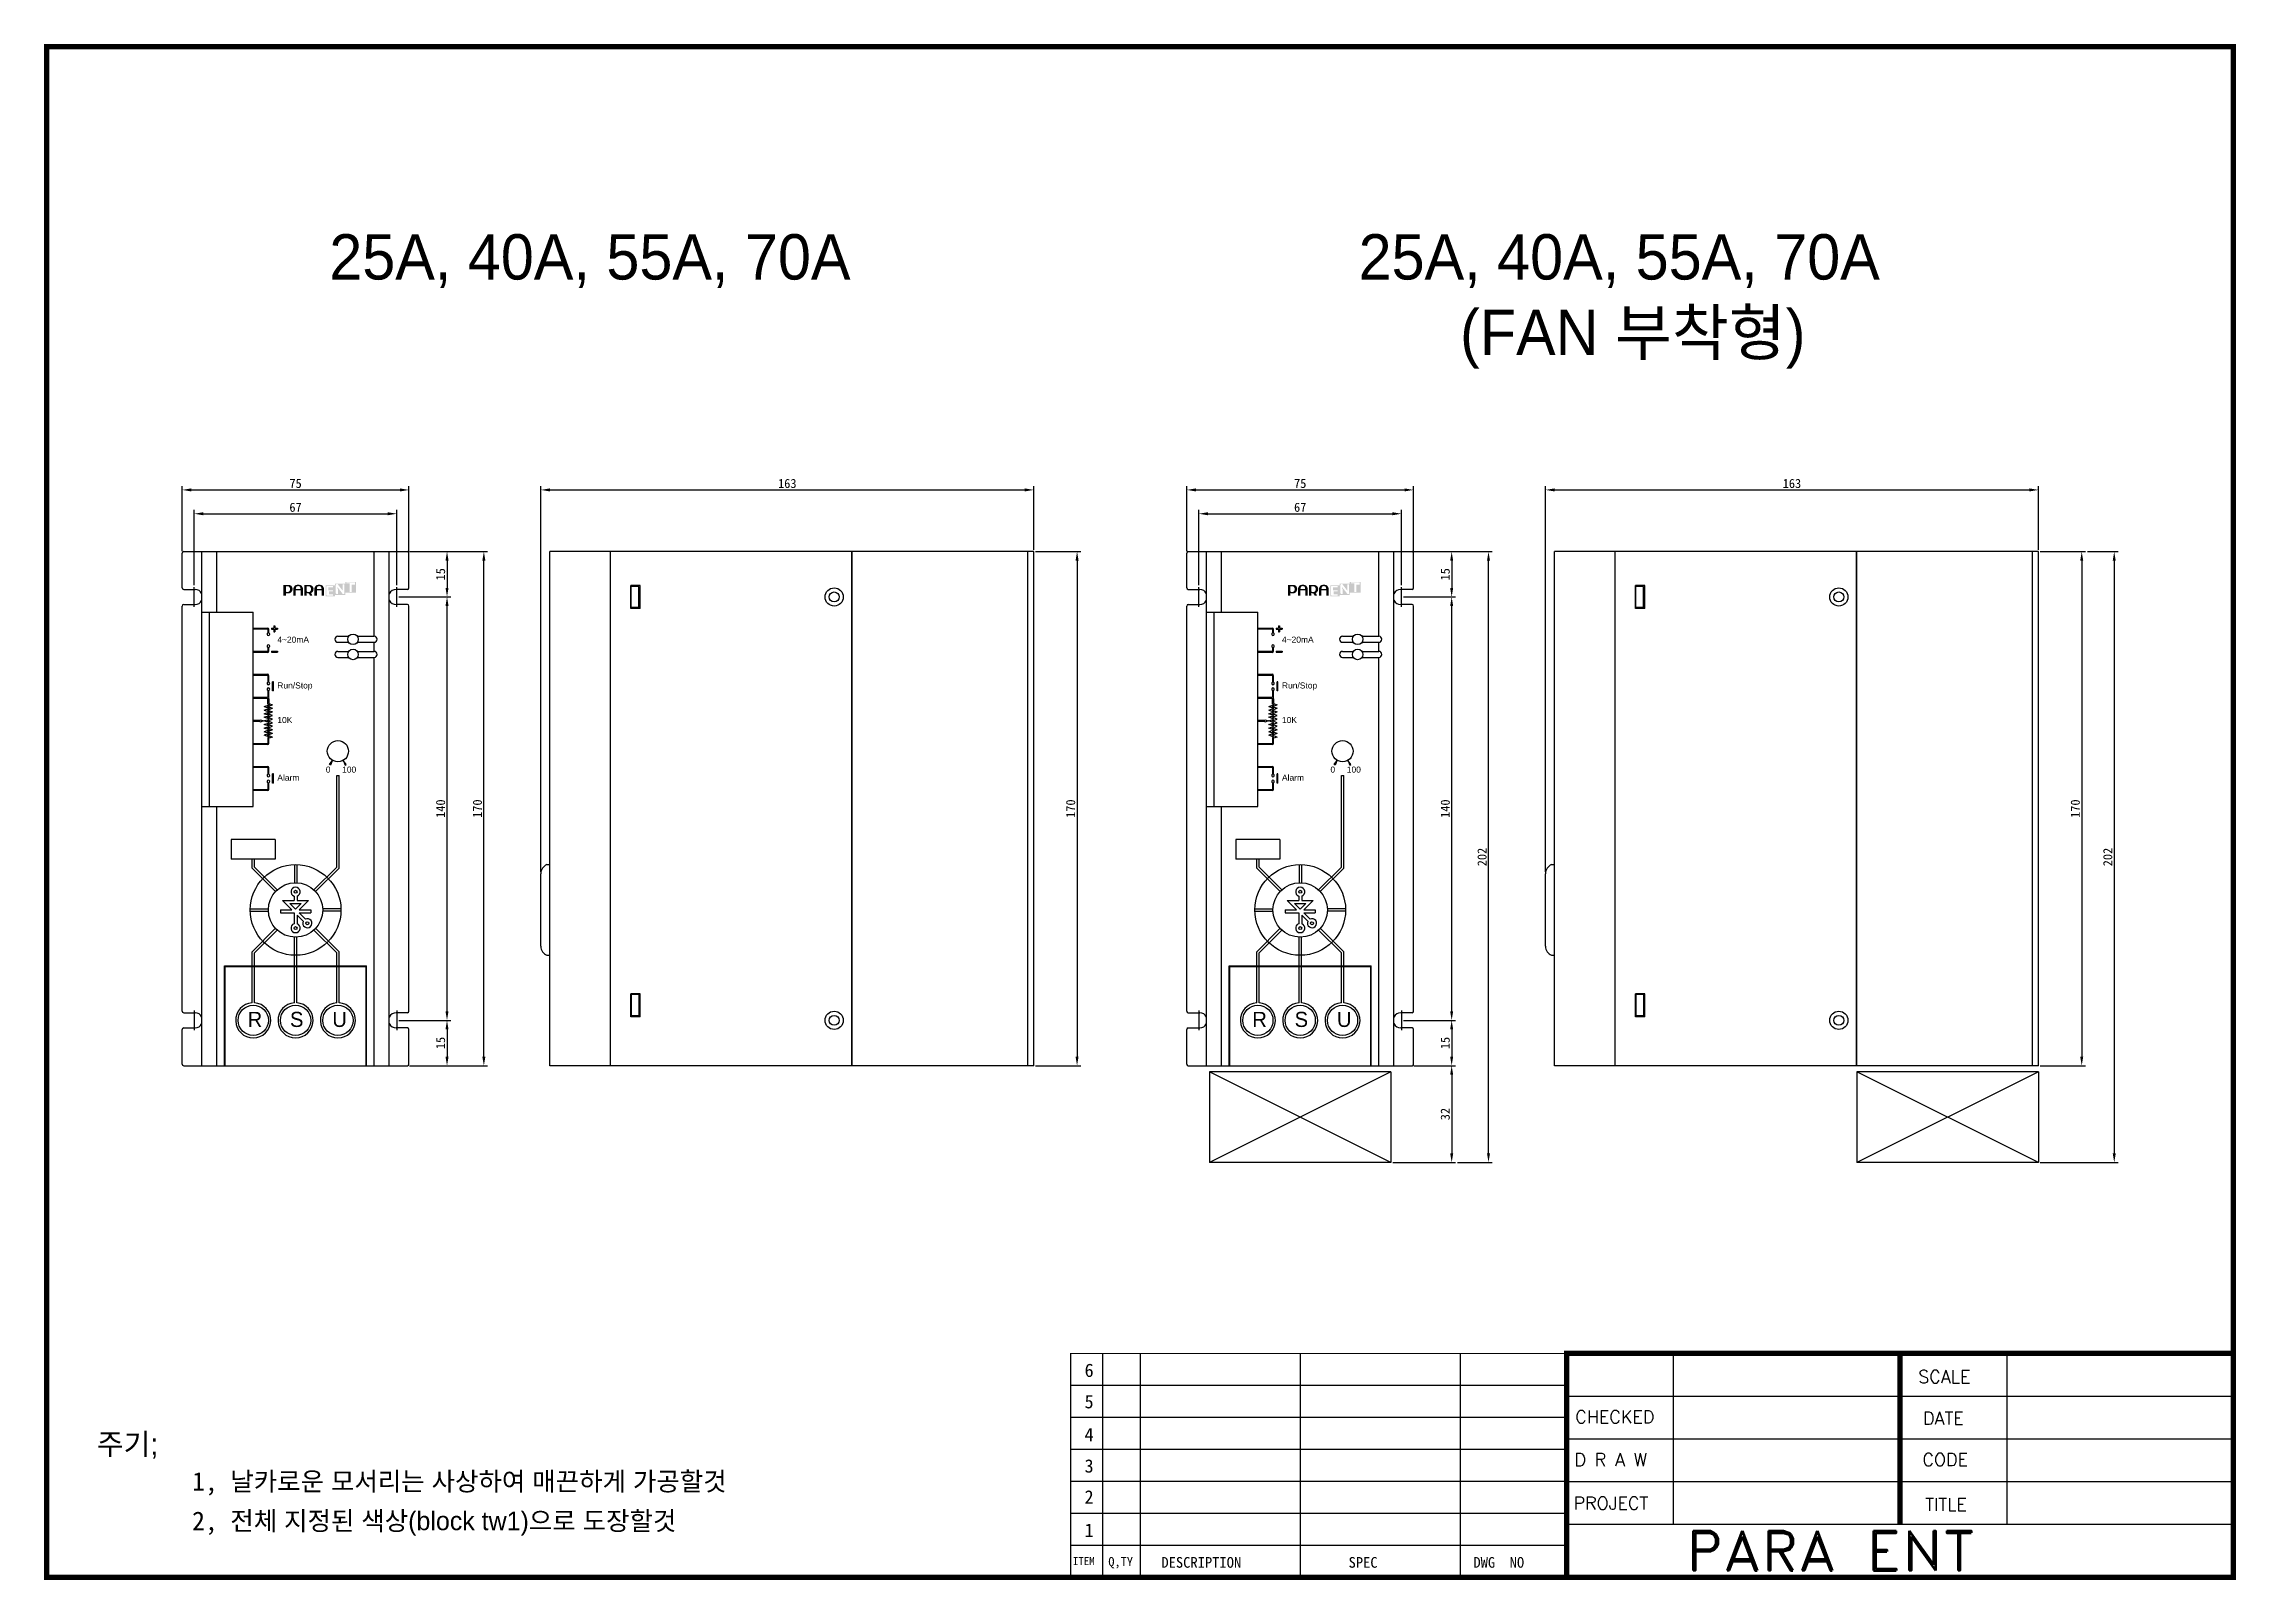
# Model space of a CAD drawing. Header units: millimetres. Extents: x 1726 to 2451, y 843 to 1351.
import ezdxf

# ---------------------------------------------------------------- set-up
doc = ezdxf.new("R2010")
doc.units = ezdxf.units.MM
doc.layers.add('방열판', color=7, linetype='Continuous')
doc.layers.add('팬', color=7, linetype='Continuous')
doc.styles.add('ROMAND', font='romand', dxfattribs={"width": 1.1, "height": 8})
doc.styles.add('ROMANS', font='romans', dxfattribs={"height": 3})
doc.dimstyles.new('ISO-25', dxfattribs={"dimtxt": 3, "dimasz": 3, "dimexe": 1.25, "dimexo": 0.625, "dimtad": 1, "dimdec": 3, "dimtxsty": 'Standard', "dimcen": 2.5, "dimclrd": 6, "dimclre": 6, "dimclrt": 1, "dimazin": 0, "dimtfac": 1, "dimtdec": 3, "dimtmove": 0, "dimatfit": 3, "dimfxl": 1.25, "dimarcsym": 0})

msp = doc.modelspace()

# ---------------------------------------------------------------- texts
at = {"color": 5, "style": 'ROMANS'}
for s, p in [('SCALE', (2345.7685, 908.0474)), ('CHECKED', (2232.3351, 894.7679)), ('DATE', (2347.3502, 894.3073)), ('D R A W', (2232.0473, 880.6084)), ('CODE', (2347.1351, 880.6416)), ('PROJECT', (2231.7647, 866.2122)), ('TITLE', (2348.0356, 865.8021))]:
    msp.add_text(s, height=4.2336, dxfattribs=at).set_placement(p)
at = {"color": 5, "style": 'ROMAND', "width": 1.1}
msp.add_text('PARA ENT', height=13.1712, dxfattribs=at).set_placement((2268.8599, 846.0422))
at = {"attachment_point": 1}
for s, insert, char_height, width in [('{\\fGulim|b0|i0|c129|p50;25A, 40A, 55A, 70A}', (1820.2627, 1287.9818), 15, 200.398346), ('\\pi7.1732;{\\fGulim|b0|i0|c129|p50;25A, 40A, 55A, 70A\\P\\pi40.738;(FAN 부착형)}', (2153.4797, 1287.9818), 15, 200.398346), ('{\\fArial|b0|i0|c0|p34;\\C253;4~20mA}', (1803.0756, 1154.9104), 2, 10.047182), ('{\\fArial|b0|i0|c0|p34;\\C253;4~20mA}', (2135.316, 1154.9104), 2, 10.047182), ('{\\fArial|b0|i0|c0|p34;\\C253;Run/Stop}', (1803.0756, 1139.7495), 2, 10.047182), ('{\\fArial|b0|i0|c0|p34;\\C253;Run/Stop}', (2135.316, 1139.7495), 2, 10.047182), ('{\\fArial|b0|i0|c0|p34;\\C253;10K}', (1803.0756, 1128.3213), 2, 10.047182), ('{\\fArial|b0|i0|c0|p34;\\C253;10K}', (2135.316, 1128.3213), 2, 10.047182), ('{\\fArial|b0|i0|c0|p34;\\C253;Alarm}', (1803.0756, 1109.2695), 2, 10.047182), ('{\\fArial|b0|i0|c0|p34;\\C253;0}', (1819.1052, 1111.9279), 2, 2.031415), ('{\\fArial|b0|i0|c0|p34;\\C253;100}', (1824.5214, 1111.9279), 2, 4.925778), ('{\\fArial|b0|i0|c0|p34;\\C253;Alarm}', (2135.316, 1109.2695), 2, 10.047182), ('{\\fArial|b0|i0|c0|p34;\\C253;0}', (2151.3456, 1111.9279), 2, 2.031415), ('{\\fArial|b0|i0|c0|p34;\\C253;100}', (2156.7617, 1111.9279), 2, 4.925778), ('{\\fHeadline R|b0|i0|c129|p18;\\C20;R}', (1793.2576, 1030.8203), 5, 5.30865), ('{\\fHeadline R|b0|i0|c129|p18;\\C20;S}', (1807.2557, 1030.8203), 5, 5.30865), ('{\\fHeadline R|b0|i0|c129|p18;\\C20;U}', (1821.2535, 1030.8203), 5, 5.30865), ('{\\fHeadline R|b0|i0|c129|p18;\\C20;R}', (2125.4979, 1030.8203), 5, 5.30865), ('{\\fHeadline R|b0|i0|c129|p18;\\C20;S}', (2139.496, 1030.8203), 5, 5.30865), ('{\\fHeadline R|b0|i0|c129|p18;\\C20;U}', (2153.4939, 1030.8203), 5, 5.30865), ('{\\fﾱﾼﾸﾲ|b0|i0|c129|p50;주기;}', (1743.3848, 891.3896), 7.056, 26.46), ('1, {\\fﾱﾼﾸﾲ|b0|i0|c129|p50;날카로운 모서리는 사상하여 매끈하게 가공할것}', (1774.9292, 878.6426), 6.174, 264.6), ('2, {\\fﾱﾼﾸﾲ|b0|i0|c129|p50;전체 지정된 색상(block tw1)으로 도장할것}', (1774.9292, 865.5805), 6.174, 264.6)]:
    msp.add_mtext(s, dxfattribs=dict(at, insert=insert, char_height=char_height, width=width))
at = {"color": 5, "attachment_point": 1}
for s, insert, char_height, width in [('6', (2070.0361, 914.4967), 4.41, 5.809734), ('5', (2070.0361, 904.1166), 4.41, 5.809734), ('4', (2070.0361, 893.2423), 4.41, 5.809734), ('3', (2070.0361, 882.8623), 4.41, 5.809734), ('2', (2070.0361, 872.6058), 4.41, 5.809734), ('1', (2070.0361, 861.6079), 4.41, 5.809734), ('ITEM', (2066.1715, 850.5287), 2.646, 3.528), ('Q,TY', (2077.8911, 850.5287), 2.9988, 8.82), ('DESCRIPTION', (2095.4411, 850.5287), 3.528, 17.64), ('SPEC', (2157.3441, 850.5287), 3.528, 17.64), ('DWG  NO', (2198.6233, 850.5287), 3.528, 26.46)]:
    msp.add_mtext(s, dxfattribs=dict(at, insert=insert, char_height=char_height, width=width))

# ---------------------------------------------------------------- blocks, each defined once
blk = doc.blocks.new('*D0')
at = {"color": 6, "lineweight": -2, "transparency": 16777216}
for p, q in [((1775.61, 1171.89), (1775.61, 1196.78)), ((1842.61, 1171.89), (1842.61, 1196.78)), ((1778.61, 1195.53), (1839.61, 1195.53))]:
    blk.add_line(p, q, dxfattribs=at)
at = {"color": 6, "transparency": 16777216}
for points in [[(1778.61, 1196.03), (1778.61, 1195.03), (1775.61, 1195.53)], [(1839.61, 1196.03), (1839.61, 1195.03), (1842.61, 1195.53)]]:
    blk.add_solid(points, dxfattribs=at)
at = {"layer": 'Defpoints', "color": 0, "transparency": 16777216}
for p in [(1842.61, 1195.53), (1775.61, 1171.26), (1842.61, 1171.26)]:
    blk.add_point(p, dxfattribs=at)
at = {"color": 1, "transparency": 16777216, "insert": (1809.11, 1197.66), "char_height": 3, "attachment_point": 5}
blk.add_mtext('67', dxfattribs=at)
blk = doc.blocks.new('*D1')
at = {"color": 6, "lineweight": -2, "transparency": 16777216}
for p, q in [((1771.61, 1183.14), (1771.61, 1204.66)), ((1846.61, 1183.14), (1846.61, 1204.66)), ((1774.61, 1203.41), (1843.61, 1203.41))]:
    blk.add_line(p, q, dxfattribs=at)
at = {"color": 6, "transparency": 16777216}
for points in [[(1774.61, 1203.91), (1774.61, 1202.91), (1771.61, 1203.41)], [(1843.61, 1203.91), (1843.61, 1202.91), (1846.61, 1203.41)]]:
    blk.add_solid(points, dxfattribs=at)
at = {"layer": 'Defpoints', "color": 0, "transparency": 16777216}
for p in [(1846.61, 1203.41), (1771.61, 1182.51), (1846.61, 1182.51)]:
    blk.add_point(p, dxfattribs=at)
at = {"color": 1, "transparency": 16777216, "insert": (1809.11, 1205.53), "char_height": 3, "attachment_point": 5}
blk.add_mtext('75', dxfattribs=at)
blk = doc.blocks.new('*D2')
at = {"color": 6, "lineweight": -2, "transparency": 16777216}
for p, q in [((1890.23, 1077.14), (1890.23, 1204.66)), ((2053.23, 1183.64), (2053.23, 1204.66)), ((1893.23, 1203.41), (2050.23, 1203.41))]:
    blk.add_line(p, q, dxfattribs=at)
at = {"color": 6, "transparency": 16777216}
for points in [[(1893.23, 1203.91), (1893.23, 1202.91), (1890.23, 1203.41)], [(2050.23, 1203.91), (2050.23, 1202.91), (2053.23, 1203.41)]]:
    blk.add_solid(points, dxfattribs=at)
at = {"layer": 'Defpoints', "color": 0, "transparency": 16777216}
for p in [(2053.23, 1203.41), (2053.23, 1183.01), (1890.23, 1076.51)]:
    blk.add_point(p, dxfattribs=at)
at = {"color": 1, "transparency": 16777216, "insert": (1971.73, 1205.53), "char_height": 3, "attachment_point": 5}
blk.add_mtext('163', dxfattribs=at)
blk = doc.blocks.new('*D3')
at = {"color": 6, "lineweight": -2, "transparency": 16777216}
for p, q in [((1843.24, 1168.01), (1860.45, 1168.01)), ((1859.2, 1031.01), (1859.2, 1165.01)), ((1843.24, 1028.01), (1860.45, 1028.01))]:
    blk.add_line(p, q, dxfattribs=at)
at = {"color": 6, "transparency": 16777216}
for points in [[(1858.7, 1165.01), (1859.7, 1165.01), (1859.2, 1168.01)], [(1858.7, 1031.01), (1859.7, 1031.01), (1859.2, 1028.01)]]:
    blk.add_solid(points, dxfattribs=at)
at = {"layer": 'Defpoints', "color": 0, "transparency": 16777216}
for p in [(1842.61, 1168.01), (1859.2, 1168.01), (1842.61, 1028.01)]:
    blk.add_point(p, dxfattribs=at)
at = {"color": 1, "transparency": 16777216, "insert": (1857.08, 1098.01), "char_height": 3, "attachment_point": 5, "rotation": 90}
blk.add_mtext('140', dxfattribs=at)
blk = doc.blocks.new('*D4')
at = {"color": 6, "lineweight": -2, "transparency": 16777216}
for p, q in [((1846.74, 1183.01), (1872.63, 1183.01)), ((1871.38, 1016.01), (1871.38, 1180.01)), ((1846.74, 1013.01), (1872.63, 1013.01))]:
    blk.add_line(p, q, dxfattribs=at)
at = {"color": 6, "transparency": 16777216}
for points in [[(1870.88, 1180.01), (1871.88, 1180.01), (1871.38, 1183.01)], [(1870.88, 1016.01), (1871.88, 1016.01), (1871.38, 1013.01)]]:
    blk.add_solid(points, dxfattribs=at)
at = {"layer": 'Defpoints', "color": 0, "transparency": 16777216}
for p in [(1846.11, 1183.01), (1871.38, 1183.01), (1846.11, 1013.01)]:
    blk.add_point(p, dxfattribs=at)
at = {"color": 1, "transparency": 16777216, "insert": (1869.25, 1098.01), "char_height": 3, "attachment_point": 5, "rotation": 90}
blk.add_mtext('170', dxfattribs=at)
blk = doc.blocks.new('*D5')
at = {"color": 6, "lineweight": -2, "transparency": 16777216}
for p, q in [((1846.74, 1183.01), (1860.45, 1183.01)), ((1859.2, 1180.01), (1859.2, 1171.01)), ((1843.24, 1168.01), (1860.45, 1168.01))]:
    blk.add_line(p, q, dxfattribs=at)
at = {"color": 6, "transparency": 16777216}
for points in [[(1858.7, 1180.01), (1859.7, 1180.01), (1859.2, 1183.01)], [(1858.7, 1171.01), (1859.7, 1171.01), (1859.2, 1168.01)]]:
    blk.add_solid(points, dxfattribs=at)
at = {"layer": 'Defpoints', "color": 0, "transparency": 16777216}
for p in [(1846.11, 1183.01), (1842.61, 1168.01), (1859.2, 1168.01)]:
    blk.add_point(p, dxfattribs=at)
at = {"color": 1, "transparency": 16777216, "insert": (1857.08, 1175.51), "char_height": 3, "attachment_point": 5, "rotation": 90}
blk.add_mtext('15', dxfattribs=at)
blk = doc.blocks.new('*D6')
at = {"color": 6, "lineweight": -2, "transparency": 16777216}
for p, q in [((1843.24, 1028.01), (1860.45, 1028.01)), ((1859.2, 1025.01), (1859.2, 1016.01)), ((1846.74, 1013.01), (1860.45, 1013.01))]:
    blk.add_line(p, q, dxfattribs=at)
at = {"color": 6, "transparency": 16777216}
for points in [[(1858.7, 1025.01), (1859.7, 1025.01), (1859.2, 1028.01)], [(1858.7, 1016.01), (1859.7, 1016.01), (1859.2, 1013.01)]]:
    blk.add_solid(points, dxfattribs=at)
at = {"layer": 'Defpoints', "color": 0, "transparency": 16777216}
for p in [(1842.61, 1028.01), (1846.11, 1013.01), (1859.2, 1013.01)]:
    blk.add_point(p, dxfattribs=at)
at = {"color": 1, "transparency": 16777216, "insert": (1857.08, 1020.51), "char_height": 3, "attachment_point": 5, "rotation": 90}
blk.add_mtext('15', dxfattribs=at)
blk = doc.blocks.new('*D7')
at = {"color": 6, "lineweight": -2, "transparency": 16777216}
for p, q in [((2053.86, 1183.01), (2068.81, 1183.01)), ((2067.56, 1180.01), (2067.56, 1016.01)), ((2053.86, 1013.01), (2068.81, 1013.01))]:
    blk.add_line(p, q, dxfattribs=at)
at = {"color": 6, "transparency": 16777216}
for points in [[(2067.06, 1180.01), (2068.06, 1180.01), (2067.56, 1183.01)], [(2067.06, 1016.01), (2068.06, 1016.01), (2067.56, 1013.01)]]:
    blk.add_solid(points, dxfattribs=at)
at = {"layer": 'Defpoints', "color": 0, "transparency": 16777216}
for p in [(2053.23, 1183.01), (2053.23, 1013.01), (2067.56, 1013.01)]:
    blk.add_point(p, dxfattribs=at)
at = {"color": 1, "transparency": 16777216, "insert": (2065.44, 1098.01), "char_height": 3, "attachment_point": 5, "rotation": 90}
blk.add_mtext('170', dxfattribs=at)
blk = doc.blocks.new('*D28')
at = {"color": 6, "lineweight": -2, "transparency": 16777216}
for p, q in [((2107.85, 1171.89), (2107.85, 1196.78)), ((2174.85, 1171.89), (2174.85, 1196.78)), ((2110.85, 1195.53), (2171.85, 1195.53))]:
    blk.add_line(p, q, dxfattribs=at)
at = {"color": 6, "transparency": 16777216}
for points in [[(2110.85, 1196.03), (2110.85, 1195.03), (2107.85, 1195.53)], [(2171.85, 1196.03), (2171.85, 1195.03), (2174.85, 1195.53)]]:
    blk.add_solid(points, dxfattribs=at)
at = {"layer": 'Defpoints', "color": 0, "transparency": 16777216}
for p in [(2174.85, 1195.53), (2107.85, 1171.26), (2174.85, 1171.26)]:
    blk.add_point(p, dxfattribs=at)
at = {"color": 1, "transparency": 16777216, "insert": (2141.35, 1197.66), "char_height": 3, "attachment_point": 5}
blk.add_mtext('67', dxfattribs=at)
blk = doc.blocks.new('*D29')
at = {"color": 6, "lineweight": -2, "transparency": 16777216}
for p, q in [((2103.85, 1183.14), (2103.85, 1204.66)), ((2178.85, 1183.14), (2178.85, 1204.66)), ((2106.85, 1203.41), (2175.85, 1203.41))]:
    blk.add_line(p, q, dxfattribs=at)
at = {"color": 6, "transparency": 16777216}
for points in [[(2106.85, 1203.91), (2106.85, 1202.91), (2103.85, 1203.41)], [(2175.85, 1203.91), (2175.85, 1202.91), (2178.85, 1203.41)]]:
    blk.add_solid(points, dxfattribs=at)
at = {"layer": 'Defpoints', "color": 0, "transparency": 16777216}
for p in [(2178.85, 1203.41), (2103.85, 1182.51), (2178.85, 1182.51)]:
    blk.add_point(p, dxfattribs=at)
at = {"color": 1, "transparency": 16777216, "insert": (2141.35, 1205.53), "char_height": 3, "attachment_point": 5}
blk.add_mtext('75', dxfattribs=at)
blk = doc.blocks.new('*D30')
at = {"color": 6, "lineweight": -2, "transparency": 16777216}
for p, q in [((2222.47, 1077.14), (2222.47, 1204.66)), ((2385.47, 1183.64), (2385.47, 1204.66)), ((2225.47, 1203.41), (2382.47, 1203.41))]:
    blk.add_line(p, q, dxfattribs=at)
at = {"color": 6, "transparency": 16777216}
for points in [[(2225.47, 1203.91), (2225.47, 1202.91), (2222.47, 1203.41)], [(2382.47, 1203.91), (2382.47, 1202.91), (2385.47, 1203.41)]]:
    blk.add_solid(points, dxfattribs=at)
at = {"layer": 'Defpoints', "color": 0, "transparency": 16777216}
for p in [(2385.47, 1203.41), (2385.47, 1183.01), (2222.47, 1076.51)]:
    blk.add_point(p, dxfattribs=at)
at = {"color": 1, "transparency": 16777216, "insert": (2303.97, 1205.53), "char_height": 3, "attachment_point": 5}
blk.add_mtext('163', dxfattribs=at)
blk = doc.blocks.new('*D27')
at = {"color": 6, "lineweight": -2, "transparency": 16777216}
for p, q in [((2175.48, 1168.01), (2192.69, 1168.01)), ((2191.44, 1031.01), (2191.44, 1165.01)), ((2175.48, 1028.01), (2192.69, 1028.01))]:
    blk.add_line(p, q, dxfattribs=at)
at = {"color": 6, "transparency": 16777216}
for points in [[(2190.94, 1165.01), (2191.94, 1165.01), (2191.44, 1168.01)], [(2190.94, 1031.01), (2191.94, 1031.01), (2191.44, 1028.01)]]:
    blk.add_solid(points, dxfattribs=at)
at = {"layer": 'Defpoints', "color": 0, "transparency": 16777216}
for p in [(2174.85, 1168.01), (2191.44, 1168.01), (2174.85, 1028.01)]:
    blk.add_point(p, dxfattribs=at)
at = {"color": 1, "transparency": 16777216, "insert": (2189.32, 1098.01), "char_height": 3, "attachment_point": 5, "rotation": 90}
blk.add_mtext('140', dxfattribs=at)
blk = doc.blocks.new('*D31')
at = {"color": 6, "lineweight": -2, "transparency": 16777216}
for p, q in [((2178.98, 1183.01), (2204.87, 1183.01)), ((2203.62, 984.01), (2203.62, 1180.01)), ((2193.32, 981.01), (2204.87, 981.01))]:
    blk.add_line(p, q, dxfattribs=at)
at = {"color": 6, "transparency": 16777216}
for points in [[(2203.12, 1180.01), (2204.12, 1180.01), (2203.62, 1183.01)], [(2203.12, 984.01), (2204.12, 984.01), (2203.62, 981.01)]]:
    blk.add_solid(points, dxfattribs=at)
at = {"layer": 'Defpoints', "color": 0, "transparency": 16777216}
for p in [(2178.35, 1183.01), (2203.62, 1183.01), (2192.69, 981.01)]:
    blk.add_point(p, dxfattribs=at)
at = {"color": 1, "transparency": 16777216, "insert": (2201.49, 1082.01), "char_height": 3, "attachment_point": 5, "rotation": 90}
blk.add_mtext('202', dxfattribs=at)
blk = doc.blocks.new('*D32')
at = {"color": 6, "lineweight": -2, "transparency": 16777216}
for p, q in [((2178.98, 1183.01), (2192.69, 1183.01)), ((2191.44, 1180.01), (2191.44, 1171.01)), ((2175.48, 1168.01), (2192.69, 1168.01))]:
    blk.add_line(p, q, dxfattribs=at)
at = {"color": 6, "transparency": 16777216}
for points in [[(2190.94, 1180.01), (2191.94, 1180.01), (2191.44, 1183.01)], [(2190.94, 1171.01), (2191.94, 1171.01), (2191.44, 1168.01)]]:
    blk.add_solid(points, dxfattribs=at)
at = {"layer": 'Defpoints', "color": 0, "transparency": 16777216}
for p in [(2178.35, 1183.01), (2174.85, 1168.01), (2191.44, 1168.01)]:
    blk.add_point(p, dxfattribs=at)
at = {"color": 1, "transparency": 16777216, "insert": (2189.32, 1175.51), "char_height": 3, "attachment_point": 5, "rotation": 90}
blk.add_mtext('15', dxfattribs=at)
blk = doc.blocks.new('*D33')
at = {"color": 6, "lineweight": -2, "transparency": 16777216}
for p, q in [((2175.48, 1028.01), (2192.69, 1028.01)), ((2191.44, 1025.01), (2191.44, 1016.01)), ((2178.98, 1013.01), (2192.69, 1013.01))]:
    blk.add_line(p, q, dxfattribs=at)
at = {"color": 6, "transparency": 16777216}
for points in [[(2190.94, 1025.01), (2191.94, 1025.01), (2191.44, 1028.01)], [(2190.94, 1016.01), (2191.94, 1016.01), (2191.44, 1013.01)]]:
    blk.add_solid(points, dxfattribs=at)
at = {"layer": 'Defpoints', "color": 0, "transparency": 16777216}
for p in [(2174.85, 1028.01), (2178.35, 1013.01), (2191.44, 1013.01)]:
    blk.add_point(p, dxfattribs=at)
at = {"color": 1, "transparency": 16777216, "insert": (2189.32, 1020.51), "char_height": 3, "attachment_point": 5, "rotation": 90}
blk.add_mtext('15', dxfattribs=at)
blk = doc.blocks.new('*D34')
at = {"color": 6, "lineweight": -2, "transparency": 16777216}
for p, q in [((2386.1, 1183.01), (2401.05, 1183.01)), ((2399.8, 1180.01), (2399.8, 1016.01)), ((2386.1, 1013.01), (2401.05, 1013.01))]:
    blk.add_line(p, q, dxfattribs=at)
at = {"color": 6, "transparency": 16777216}
for points in [[(2399.3, 1180.01), (2400.3, 1180.01), (2399.8, 1183.01)], [(2399.3, 1016.01), (2400.3, 1016.01), (2399.8, 1013.01)]]:
    blk.add_solid(points, dxfattribs=at)
at = {"layer": 'Defpoints', "color": 0, "transparency": 16777216}
for p in [(2385.47, 1183.01), (2385.47, 1013.01), (2399.8, 1013.01)]:
    blk.add_point(p, dxfattribs=at)
at = {"color": 1, "transparency": 16777216, "insert": (2397.68, 1098.01), "char_height": 3, "attachment_point": 5, "rotation": 90}
blk.add_mtext('170', dxfattribs=at)
blk = doc.blocks.new('*D51')
at = {"color": 6, "lineweight": -2, "transparency": 16777216}
for p, q in [((2178.98, 1013.01), (2192.69, 1013.01)), ((2191.44, 1010.01), (2191.44, 984.01)), ((2171.98, 981.01), (2192.69, 981.01))]:
    blk.add_line(p, q, dxfattribs=at)
at = {"color": 6, "transparency": 16777216}
for points in [[(2190.94, 1010.01), (2191.94, 1010.01), (2191.44, 1013.01)], [(2190.94, 984.01), (2191.94, 984.01), (2191.44, 981.01)]]:
    blk.add_solid(points, dxfattribs=at)
at = {"layer": 'Defpoints', "color": 0, "transparency": 16777216}
for p in [(2178.35, 1013.01), (2171.35, 981.01), (2191.44, 981.01)]:
    blk.add_point(p, dxfattribs=at)
at = {"color": 1, "transparency": 16777216, "insert": (2189.32, 997.01), "char_height": 3, "attachment_point": 5, "rotation": 90}
blk.add_mtext('32', dxfattribs=at)
blk = doc.blocks.new('*D52')
at = {"color": 6, "lineweight": -2, "transparency": 16777216}
for p, q in [((2401.68, 1183.01), (2411.8, 1183.01)), ((2410.55, 1180.01), (2410.55, 984.01)), ((2386.1, 981.01), (2411.8, 981.01))]:
    blk.add_line(p, q, dxfattribs=at)
at = {"color": 6, "transparency": 16777216}
for points in [[(2410.05, 1180.01), (2411.05, 1180.01), (2410.55, 1183.01)], [(2410.05, 984.01), (2411.05, 984.01), (2410.55, 981.01)]]:
    blk.add_solid(points, dxfattribs=at)
at = {"layer": 'Defpoints', "color": 0, "transparency": 16777216}
for p in [(2401.05, 1183.01), (2385.47, 981.01), (2410.55, 981.01)]:
    blk.add_point(p, dxfattribs=at)
at = {"color": 1, "transparency": 16777216, "insert": (2408.42, 1082.01), "char_height": 3, "attachment_point": 5, "rotation": 90}
blk.add_mtext('202', dxfattribs=at)

# ---------------------------------------------------------------- dimensions: what is measured, and where the dimension line sits
for base, p1, p2, picture, middle in [((1846.6116, 1203.4088), (1771.6116, 1182.5114), (1846.6116, 1182.5114), '*D1', (1809.1116, 1205.5338)), ((2053.2346, 1203.4088), (1890.2346, 1076.5114), (2053.2346, 1183.0114), '*D2', (1971.7346, 1205.5338)), ((2178.8519, 1203.4088), (2103.852, 1182.5114), (2178.8519, 1182.5114), '*D29', (2141.3519, 1205.5338)), ((2385.4749, 1203.4088), (2222.4749, 1076.5114), (2385.4749, 1183.0114), '*D30', (2303.9749, 1205.5338)), ((1842.6116, 1195.5345), (1775.6116, 1171.2614), (1842.6116, 1171.2614), '*D0', (1809.1116, 1197.6595)), ((2174.8519, 1195.5345), (2107.852, 1171.2614), (2174.8519, 1171.2614), '*D28', (2141.3519, 1197.6595))]:
    dim = msp.add_linear_dim(base=base, p1=p1, p2=p2, dimstyle='ISO-25')
    dim.commit()
    dim.dimension.update_dxf_attribs({"geometry": picture, "text_midpoint": middle})
for base, p1, p2, picture, middle in [((1859.2026, 1168.0114), (1846.1116, 1183.0114), (1842.6116, 1168.0114), '*D5', (1857.0776, 1175.5114)), ((1871.3787, 1183.0114), (1846.1116, 1013.0114), (1846.1116, 1183.0114), '*D4', (1869.2537, 1098.0114)), ((2067.5626, 1013.0114), (2053.2346, 1183.0114), (2053.2346, 1013.0114), '*D7', (2065.4376, 1098.0114)), ((2191.4429, 1168.0114), (2178.3519, 1183.0114), (2174.8519, 1168.0114), '*D32', (2189.3179, 1175.5114)), ((2203.619, 1183.0114), (2192.6929, 981.0114), (2178.3519, 1183.0114), '*D31', (2201.494, 1082.0114)), ((2399.8029, 1013.0114), (2385.4749, 1183.0114), (2385.4749, 1013.0114), '*D34', (2397.6779, 1098.0114)), ((2410.5471, 981.0114), (2401.0529, 1183.0114), (2385.4749, 981.0114), '*D52', (2408.4221, 1082.0114)), ((1859.2026, 1168.0114), (1842.6116, 1028.0114), (1842.6116, 1168.0114), '*D3', (1857.0776, 1098.0114)), ((2191.4429, 1168.0114), (2174.8519, 1028.0114), (2174.8519, 1168.0114), '*D27', (2189.3179, 1098.0114)), ((1859.2026, 1013.0114), (1842.6116, 1028.0114), (1846.1116, 1013.0114), '*D6', (1857.0776, 1020.5114)), ((2191.4429, 1013.0114), (2174.8519, 1028.0114), (2178.3519, 1013.0114), '*D33', (2189.3179, 1020.5114)), ((2191.4429, 981.0114), (2178.3519, 1013.0114), (2171.3519, 981.0114), '*D51', (2189.3179, 997.0114))]:
    dim = msp.add_linear_dim(base=base, p1=p1, p2=p2, angle=90, dimstyle='ISO-25')
    dim.commit()
    dim.dimension.update_dxf_attribs({"geometry": picture, "text_midpoint": middle})

# ---------------------------------------------------------------- hatches: boundary and pattern name
h = msp.add_hatch(color=0)
edge = h.paths.add_edge_path()
edge.add_spline(control_points=[(1807.0848, 1169.911), (1806.9499, 1169.7594), (1806.7502, 1169.6574), (1806.4415, 1169.6574), (1806.3695, 1169.6574), (1806.2652, 1169.6662), (1806.134, 1169.6951), (1806.0021, 1169.7242), (1805.9319, 1169.7935), (1805.899, 1169.8264), (1805.899, 1169.8754), (1805.899, 1171.4394), (1805.899, 1171.5323), (1805.9854, 1171.5323), (1806.4773, 1171.5323), (1806.4773, 1171.5323), (1806.7604, 1171.5323), (1806.9474, 1171.4539), (1807.0831, 1171.2992), (1807.2248, 1171.1377), (1807.2685, 1170.8687), (1807.2685, 1170.6325), (1807.2685, 1170.3931), (1807.2234, 1170.0668), (1807.0848, 1169.911)], knot_values=[0, 0, 0, 0, 1, 1, 1, 2, 2, 2, 3, 3, 3, 4, 4, 4, 5, 5, 5, 6, 6, 6, 7, 7, 7, 8, 8, 8, 8], degree=3, periodic=0)
edge = h.paths.add_edge_path(flags=16)
edge.add_spline(control_points=[(1806.5034, 1172.0189), (1806.5034, 1172.0189), (1805.178, 1172.0189), (1805.178, 1172.0189), (1805.178, 1172.0189), (1805.052, 1172.0189), (1805.052, 1172.0189), (1805.052, 1172.0189), (1805.052, 1168.4095), (1805.052, 1168.4095), (1805.052, 1168.4095), (1805.899, 1168.4095), (1805.899, 1168.4095), (1805.899, 1168.4095), (1805.899, 1169.1626), (1805.899, 1169.2819), (1805.9818, 1169.2533), (1806.0922, 1169.1958), (1806.4768, 1169.1841), (1806.8837, 1169.1718), (1807.4754, 1169.3056), (1807.7344, 1169.622), (1807.9873, 1169.9309), (1808.1155, 1170.2693), (1808.1155, 1170.6276), (1808.1155, 1171.0497), (1807.9713, 1171.4078), (1807.6869, 1171.6918), (1807.4026, 1171.9758), (1807.0044, 1172.0189), (1806.5034, 1172.0189)], knot_values=[0, 0, 0, 0, 1, 1, 1, 2, 2, 2, 3, 3, 3, 4, 4, 4, 5, 5, 5, 6, 6, 6, 7, 7, 7, 8, 8, 8, 9, 9, 9, 10, 10, 10, 10], degree=3, periodic=0)
h = msp.add_hatch(color=0)
edge = h.paths.add_edge_path()
edge.add_spline(control_points=[(1810.7512, 1170.6739), (1810.6566, 1170.6739), (1809.2032, 1170.6739), (1809.1959, 1170.6739), (1809.1959, 1170.674), (1809.1959, 1170.6889), (1809.1959, 1170.6889), (1809.1959, 1170.8883), (1809.2522, 1171.2345), (1809.3755, 1171.3755), (1809.4872, 1171.5034), (1809.6946, 1171.6186), (1809.9612, 1171.6186), (1810.2275, 1171.6186), (1810.413, 1171.534), (1810.5465, 1171.4006), (1810.6788, 1171.2683), (1810.7512, 1170.888), (1810.7512, 1170.6885), (1810.7512, 1170.6885), (1810.7512, 1170.679), (1810.7512, 1170.6739)], knot_values=[0, 0, 0, 0, 1, 1, 1, 2, 2, 2, 3, 3, 3, 4, 4, 4, 5, 5, 5, 6, 6, 6, 7, 7, 7, 7], degree=3, periodic=0)
edge = h.paths.add_edge_path(flags=16)
edge.add_spline(control_points=[(1809.9611, 1172.0548), (1809.3827, 1172.0548), (1809.014, 1171.9064), (1808.7657, 1171.6136), (1808.5226, 1171.3271), (1808.3993, 1171.0831), (1808.3993, 1170.7392), (1808.3993, 1170.7392), (1808.3993, 1168.4095), (1808.3993, 1168.4095), (1808.3993, 1168.4095), (1809.1959, 1168.4095), (1809.1959, 1168.4095), (1809.1959, 1168.4095), (1809.1959, 1169.5016), (1809.1959, 1170.2123), (1809.2032, 1170.2123), (1810.6566, 1170.2123), (1810.7512, 1170.2123), (1810.7512, 1170.1171), (1810.7512, 1168.4095), (1810.7512, 1168.4095), (1810.7512, 1168.4095), (1811.5477, 1168.4095), (1811.5477, 1168.4095), (1811.5477, 1168.4095), (1811.5477, 1170.7392), (1811.5477, 1170.7392), (1811.5477, 1171.083), (1811.4245, 1171.327), (1811.1813, 1171.6137), (1810.933, 1171.9064), (1810.5392, 1172.0548), (1809.9611, 1172.0548)], knot_values=[0, 0, 0, 0, 1, 1, 1, 2, 2, 2, 3, 3, 3, 4, 4, 4, 5, 5, 5, 6, 6, 6, 7, 7, 7, 8, 8, 8, 9, 9, 9, 10, 10, 10, 11, 11, 11, 11], degree=3, periodic=0)
h = msp.add_hatch(color=0)
edge = h.paths.add_edge_path()
edge.add_spline(control_points=[(1814.0178, 1169.8768), (1813.852, 1169.7241), (1813.651, 1169.6467), (1813.3708, 1169.6467), (1813.2936, 1169.6467), (1813.1939, 1169.6588), (1813.0998, 1169.6911), (1813.0132, 1169.721), (1812.8417, 1169.8123), (1812.8179, 1169.8361), (1812.8179, 1169.8879), (1812.8179, 1171.4649), (1812.8179, 1171.5575), (1812.9043, 1171.5575), (1813.4467, 1171.5575), (1813.4467, 1171.5575), (1813.6973, 1171.5575), (1813.8452, 1171.4283), (1814.0026, 1171.2664), (1814.1609, 1171.1034), (1814.2379, 1170.8393), (1814.2379, 1170.6145), (1814.2379, 1170.372), (1814.1828, 1170.029), (1814.0178, 1169.8768)], knot_values=[0, 0, 0, 0, 1, 1, 1, 2, 2, 2, 3, 3, 3, 4, 4, 4, 5, 5, 5, 6, 6, 6, 7, 7, 7, 8, 8, 8, 8], degree=3, periodic=0)
edge = h.paths.add_edge_path(flags=16)
edge.add_spline(control_points=[(1813.4728, 1172.0189), (1813.4728, 1172.0189), (1812.1474, 1172.0189), (1812.1474, 1172.0189), (1812.1474, 1172.0189), (1812.0214, 1172.0189), (1812.0214, 1172.0189), (1812.0214, 1172.0189), (1812.0214, 1168.4095), (1812.0214, 1168.4095), (1812.0214, 1168.4095), (1812.8179, 1168.4095), (1812.8179, 1168.4095), (1812.8179, 1168.4095), (1812.8179, 1169.1944), (1812.8179, 1169.3112), (1812.9068, 1169.2833), (1812.9921, 1169.2605), (1813.0689, 1169.2476), (1813.0704, 1169.2474), (1813.3187, 1169.2142), (1813.3802, 1169.206), (1813.5117, 1169.1159), (1813.6188, 1168.935), (1813.6971, 1168.8163), (1813.781, 1168.689), (1813.8784, 1168.4095), (1813.8784, 1168.4095), (1813.8784, 1168.4095), (1814.6406, 1168.4095), (1814.6406, 1168.4095), (1814.6406, 1168.4095), (1814.5348, 1168.8323), (1814.4302, 1168.9988), (1814.3663, 1169.1004), (1814.2745, 1169.2003), (1814.1622, 1169.3019), (1814.3946, 1169.4024), (1814.6178, 1169.5443), (1814.773, 1169.7292), (1814.9799, 1169.9756), (1815.0596, 1170.2714), (1815.0596, 1170.6084), (1815.0596, 1171.0642), (1814.9363, 1171.3337), (1814.6433, 1171.6083), (1814.3527, 1171.8808), (1813.9588, 1172.0189), (1813.4728, 1172.0189)], knot_values=[0, 0, 0, 0, 1, 1, 1, 2, 2, 2, 3, 3, 3, 4, 4, 4, 5, 5, 5, 6, 6, 6, 7, 7, 7, 8, 8, 8, 9, 9, 9, 10, 10, 10, 11, 11, 11, 12, 12, 12, 13, 13, 13, 14, 14, 14, 15, 15, 15, 16, 16, 16, 16], degree=3, periodic=0)
h = msp.add_hatch(color=0)
edge = h.paths.add_edge_path()
edge.add_spline(control_points=[(1817.7005, 1170.6739), (1817.6059, 1170.6739), (1816.1525, 1170.6739), (1816.1452, 1170.6739), (1816.1452, 1170.674), (1816.1452, 1170.6889), (1816.1452, 1170.6889), (1816.1452, 1170.8883), (1816.2015, 1171.2345), (1816.3248, 1171.3755), (1816.4365, 1171.5034), (1816.6439, 1171.6186), (1816.9105, 1171.6186), (1817.1768, 1171.6186), (1817.3624, 1171.534), (1817.4958, 1171.4006), (1817.6281, 1171.2683), (1817.7005, 1170.888), (1817.7005, 1170.6885), (1817.7005, 1170.6885), (1817.7005, 1170.679), (1817.7005, 1170.6739)], knot_values=[0, 0, 0, 0, 1, 1, 1, 2, 2, 2, 3, 3, 3, 4, 4, 4, 5, 5, 5, 6, 6, 6, 7, 7, 7, 7], degree=3, periodic=0)
edge = h.paths.add_edge_path(flags=16)
edge.add_spline(control_points=[(1816.9104, 1172.0548), (1816.332, 1172.0548), (1815.9633, 1171.9064), (1815.715, 1171.6136), (1815.4719, 1171.3271), (1815.3486, 1171.0831), (1815.3486, 1170.7392), (1815.3486, 1170.7392), (1815.3486, 1168.4095), (1815.3486, 1168.4095), (1815.3486, 1168.4095), (1816.1452, 1168.4095), (1816.1452, 1168.4095), (1816.1452, 1168.4095), (1816.1452, 1169.5016), (1816.1452, 1170.2123), (1816.1525, 1170.2123), (1817.6059, 1170.2123), (1817.7005, 1170.2123), (1817.7005, 1170.1171), (1817.7005, 1168.4095), (1817.7005, 1168.4095), (1817.7005, 1168.4095), (1818.497, 1168.4095), (1818.497, 1168.4095), (1818.497, 1168.4095), (1818.497, 1170.7392), (1818.497, 1170.7392), (1818.497, 1171.083), (1818.3738, 1171.327), (1818.1306, 1171.6137), (1817.8823, 1171.9064), (1817.4885, 1172.0548), (1816.9104, 1172.0548)], knot_values=[0, 0, 0, 0, 1, 1, 1, 2, 2, 2, 3, 3, 3, 4, 4, 4, 5, 5, 5, 6, 6, 6, 7, 7, 7, 8, 8, 8, 9, 9, 9, 10, 10, 10, 11, 11, 11, 11], degree=3, periodic=0)
h = msp.add_hatch(color=3)
edge = h.paths.add_edge_path()
edge.add_spline(control_points=[(1828.7678, 1172.1028), (1828.7678, 1172.1028), (1827.6625, 1172.1028), (1827.6625, 1172.1028), (1827.6625, 1172.1028), (1827.6572, 1169.6631), (1827.6572, 1169.6631), (1827.6572, 1169.6631), (1826.9957, 1169.6631), (1826.9957, 1169.6631), (1826.9957, 1169.6631), (1826.9896, 1172.473), (1826.9896, 1172.473), (1826.9896, 1172.473), (1825.8911, 1172.4791), (1825.8911, 1172.4791), (1825.8911, 1172.4791), (1825.8911, 1172.8796), (1825.8911, 1172.8796), (1825.8911, 1172.8796), (1828.7678, 1172.8796), (1828.7678, 1172.8796), (1828.7678, 1172.8796), (1828.7678, 1172.1028), (1828.7678, 1172.1028)], knot_values=[0, 0, 0, 0, 1, 1, 1, 2, 2, 2, 3, 3, 3, 4, 4, 4, 5, 5, 5, 6, 6, 6, 7, 7, 7, 8, 8, 8, 8], degree=3, periodic=0)
edge = h.paths.add_edge_path()
edge.add_spline(control_points=[(1825.2841, 1169.032), (1825.2841, 1169.032), (1824.7076, 1169.026), (1824.7076, 1169.026), (1824.7076, 1169.026), (1822.9658, 1171.2622), (1822.9658, 1171.2622), (1822.9658, 1171.2622), (1822.9649, 1170.8518), (1822.9649, 1170.8518), (1822.9649, 1170.8518), (1823.1721, 1170.5978), (1823.1721, 1170.5978), (1823.1721, 1170.5978), (1823.1782, 1169.032), (1823.1782, 1169.032), (1823.1782, 1169.032), (1822.6413, 1169.032), (1822.6413, 1169.032), (1822.5027, 1169.032), (1822.3893, 1169.1454), (1822.3893, 1169.2841), (1822.3893, 1169.2841), (1822.3893, 1172.0106), (1822.3893, 1172.0106), (1822.3893, 1172.1492), (1822.5027, 1172.2626), (1822.6413, 1172.2626), (1822.6413, 1172.2626), (1823.0447, 1172.2626), (1823.0447, 1172.2626), (1823.0447, 1172.2626), (1824.7182, 1170.0415), (1824.7182, 1170.0415), (1824.7182, 1170.0415), (1824.7136, 1172.2121), (1824.7136, 1172.2121), (1824.7136, 1172.2121), (1825.2841, 1172.2121), (1825.2841, 1172.2121), (1825.2841, 1172.2121), (1825.2841, 1169.032), (1825.2841, 1169.032)], knot_values=[0, 0, 0, 0, 1, 1, 1, 2, 2, 2, 3, 3, 3, 4, 4, 4, 5, 5, 5, 6, 6, 6, 7, 7, 7, 8, 8, 8, 9, 9, 9, 10, 10, 10, 11, 11, 11, 12, 12, 12, 13, 13, 13, 14, 14, 14, 14], degree=3, periodic=0)
edge = h.paths.add_edge_path()
edge.add_spline(control_points=[(1821.5265, 1171.2238), (1821.5265, 1171.2238), (1819.9104, 1171.2238), (1819.9104, 1171.2238), (1819.9104, 1171.1965), (1819.9104, 1170.2695), (1819.9104, 1170.2423), (1819.9104, 1170.2423), (1821.5265, 1170.2423), (1821.5265, 1170.2423), (1821.5265, 1170.2423), (1821.5265, 1169.847), (1821.5265, 1169.847), (1821.5265, 1169.847), (1820.1784, 1169.847), (1820.1784, 1169.847), (1820.1784, 1169.8188), (1820.1784, 1168.8733), (1820.1784, 1168.8733), (1820.2019, 1168.8733), (1821.5265, 1168.8733), (1821.5265, 1168.8733), (1821.5265, 1168.8733), (1821.5265, 1168.4741), (1821.5265, 1168.4741), (1821.5265, 1168.4741), (1819.5295, 1168.4741), (1819.5295, 1168.4741), (1819.3908, 1168.4741), (1819.2774, 1168.5875), (1819.2774, 1168.7261), (1819.2774, 1168.7261), (1819.2774, 1171.367), (1819.2774, 1171.367), (1819.2774, 1171.5056), (1819.3908, 1171.619), (1819.5295, 1171.619), (1819.5295, 1171.619), (1821.5265, 1171.619), (1821.5265, 1171.619), (1821.5265, 1171.619), (1821.5265, 1171.2238), (1821.5265, 1171.2238)], knot_values=[0, 0, 0, 0, 1, 1, 1, 2, 2, 2, 3, 3, 3, 4, 4, 4, 5, 5, 5, 6, 6, 6, 7, 7, 7, 8, 8, 8, 9, 9, 9, 10, 10, 10, 11, 11, 11, 12, 12, 12, 13, 13, 13, 14, 14, 14, 14], degree=3, periodic=0)
edge = h.paths.add_edge_path(flags=16)
edge.add_spline(control_points=[(1825.5164, 1173.0139), (1825.5164, 1173.0139), (1825.5164, 1172.4035), (1825.5164, 1172.4035), (1825.5164, 1172.4035), (1822.1772, 1172.4035), (1822.1772, 1172.4035), (1822.1772, 1172.4035), (1822.1772, 1171.9055), (1822.1772, 1171.9055), (1822.1772, 1171.9055), (1819.1137, 1171.9055), (1819.1137, 1171.9055), (1819.1137, 1171.9055), (1819.1137, 1168.2108), (1819.1137, 1168.2108), (1819.1137, 1168.2108), (1822.1772, 1168.2108), (1822.1772, 1168.2108), (1822.1772, 1168.2108), (1822.1772, 1168.7087), (1822.1772, 1168.7087), (1822.1772, 1168.7087), (1825.5164, 1168.7087), (1825.5164, 1168.7087), (1825.5164, 1168.7087), (1825.5164, 1169.4134), (1825.5164, 1169.4134), (1825.5164, 1169.4134), (1829.1099, 1169.4134), (1829.1099, 1169.4134), (1829.1099, 1169.4134), (1829.1099, 1173.0139), (1829.1099, 1173.0139), (1829.1099, 1173.0139), (1825.5164, 1173.0139), (1825.5164, 1173.0139)], knot_values=[0, 0, 0, 0, 1, 1, 1, 2, 2, 2, 3, 3, 3, 4, 4, 4, 5, 5, 5, 6, 6, 6, 7, 7, 7, 8, 8, 8, 9, 9, 9, 10, 10, 10, 11, 11, 11, 12, 12, 12, 12], degree=3, periodic=0)
h = msp.add_hatch(color=0)
edge = h.paths.add_edge_path()
edge.add_spline(control_points=[(2139.3251, 1169.911), (2139.1902, 1169.7594), (2138.9905, 1169.6574), (2138.6819, 1169.6574), (2138.6098, 1169.6574), (2138.5055, 1169.6662), (2138.3743, 1169.6951), (2138.2424, 1169.7242), (2138.1722, 1169.7935), (2138.1393, 1169.8264), (2138.1393, 1169.8754), (2138.1393, 1171.4394), (2138.1393, 1171.5323), (2138.2257, 1171.5323), (2138.7176, 1171.5323), (2138.7176, 1171.5323), (2139.0007, 1171.5323), (2139.1877, 1171.4539), (2139.3234, 1171.2992), (2139.4652, 1171.1377), (2139.5088, 1170.8687), (2139.5088, 1170.6325), (2139.5088, 1170.3931), (2139.4637, 1170.0668), (2139.3251, 1169.911)], knot_values=[0, 0, 0, 0, 1, 1, 1, 2, 2, 2, 3, 3, 3, 4, 4, 4, 5, 5, 5, 6, 6, 6, 7, 7, 7, 8, 8, 8, 8], degree=3, periodic=0)
edge = h.paths.add_edge_path(flags=16)
edge.add_spline(control_points=[(2138.7438, 1172.0189), (2138.7438, 1172.0189), (2137.4183, 1172.0189), (2137.4183, 1172.0189), (2137.4183, 1172.0189), (2137.2923, 1172.0189), (2137.2923, 1172.0189), (2137.2923, 1172.0189), (2137.2923, 1168.4095), (2137.2923, 1168.4095), (2137.2923, 1168.4095), (2138.1393, 1168.4095), (2138.1393, 1168.4095), (2138.1393, 1168.4095), (2138.1393, 1169.1626), (2138.1393, 1169.2819), (2138.2221, 1169.2533), (2138.3325, 1169.1958), (2138.7171, 1169.1841), (2139.124, 1169.1718), (2139.7158, 1169.3056), (2139.9747, 1169.622), (2140.2276, 1169.9309), (2140.3558, 1170.2693), (2140.3558, 1170.6276), (2140.3558, 1171.0497), (2140.2116, 1171.4078), (2139.9272, 1171.6918), (2139.6429, 1171.9758), (2139.2447, 1172.0189), (2138.7438, 1172.0189)], knot_values=[0, 0, 0, 0, 1, 1, 1, 2, 2, 2, 3, 3, 3, 4, 4, 4, 5, 5, 5, 6, 6, 6, 7, 7, 7, 8, 8, 8, 9, 9, 9, 10, 10, 10, 10], degree=3, periodic=0)
h = msp.add_hatch(color=0)
edge = h.paths.add_edge_path()
edge.add_spline(control_points=[(2142.9915, 1170.6739), (2142.8969, 1170.6739), (2141.4435, 1170.6739), (2141.4362, 1170.6739), (2141.4362, 1170.674), (2141.4362, 1170.6889), (2141.4362, 1170.6889), (2141.4362, 1170.8883), (2141.4925, 1171.2345), (2141.6158, 1171.3755), (2141.7275, 1171.5034), (2141.935, 1171.6186), (2142.2015, 1171.6186), (2142.4678, 1171.6186), (2142.6534, 1171.534), (2142.7868, 1171.4006), (2142.9191, 1171.2683), (2142.9915, 1170.888), (2142.9915, 1170.6885), (2142.9915, 1170.6885), (2142.9915, 1170.679), (2142.9915, 1170.6739)], knot_values=[0, 0, 0, 0, 1, 1, 1, 2, 2, 2, 3, 3, 3, 4, 4, 4, 5, 5, 5, 6, 6, 6, 7, 7, 7, 7], degree=3, periodic=0)
edge = h.paths.add_edge_path(flags=16)
edge.add_spline(control_points=[(2142.2014, 1172.0548), (2141.623, 1172.0548), (2141.2543, 1171.9064), (2141.006, 1171.6136), (2140.7629, 1171.3271), (2140.6397, 1171.0831), (2140.6397, 1170.7392), (2140.6397, 1170.7392), (2140.6397, 1168.4095), (2140.6397, 1168.4095), (2140.6397, 1168.4095), (2141.4362, 1168.4095), (2141.4362, 1168.4095), (2141.4362, 1168.4095), (2141.4362, 1169.5016), (2141.4362, 1170.2123), (2141.4435, 1170.2123), (2142.8969, 1170.2123), (2142.9915, 1170.2123), (2142.9915, 1170.1171), (2142.9915, 1168.4095), (2142.9915, 1168.4095), (2142.9915, 1168.4095), (2143.788, 1168.4095), (2143.788, 1168.4095), (2143.788, 1168.4095), (2143.788, 1170.7392), (2143.788, 1170.7392), (2143.788, 1171.083), (2143.6648, 1171.327), (2143.4216, 1171.6137), (2143.1733, 1171.9064), (2142.7795, 1172.0548), (2142.2014, 1172.0548)], knot_values=[0, 0, 0, 0, 1, 1, 1, 2, 2, 2, 3, 3, 3, 4, 4, 4, 5, 5, 5, 6, 6, 6, 7, 7, 7, 8, 8, 8, 9, 9, 9, 10, 10, 10, 11, 11, 11, 11], degree=3, periodic=0)
h = msp.add_hatch(color=0)
edge = h.paths.add_edge_path()
edge.add_spline(control_points=[(2146.2581, 1169.8768), (2146.0923, 1169.7241), (2145.8913, 1169.6467), (2145.6111, 1169.6467), (2145.5339, 1169.6467), (2145.4342, 1169.6588), (2145.3402, 1169.6911), (2145.2535, 1169.721), (2145.082, 1169.8123), (2145.0582, 1169.8361), (2145.0582, 1169.8879), (2145.0582, 1171.4649), (2145.0582, 1171.5575), (2145.1446, 1171.5575), (2145.687, 1171.5575), (2145.687, 1171.5575), (2145.9376, 1171.5575), (2146.0855, 1171.4283), (2146.2429, 1171.2664), (2146.4012, 1171.1034), (2146.4782, 1170.8393), (2146.4782, 1170.6145), (2146.4782, 1170.372), (2146.4231, 1170.029), (2146.2581, 1169.8768)], knot_values=[0, 0, 0, 0, 1, 1, 1, 2, 2, 2, 3, 3, 3, 4, 4, 4, 5, 5, 5, 6, 6, 6, 7, 7, 7, 8, 8, 8, 8], degree=3, periodic=0)
edge = h.paths.add_edge_path(flags=16)
edge.add_spline(control_points=[(2145.7131, 1172.0189), (2145.7131, 1172.0189), (2144.3877, 1172.0189), (2144.3877, 1172.0189), (2144.3877, 1172.0189), (2144.2617, 1172.0189), (2144.2617, 1172.0189), (2144.2617, 1172.0189), (2144.2617, 1168.4095), (2144.2617, 1168.4095), (2144.2617, 1168.4095), (2145.0582, 1168.4095), (2145.0582, 1168.4095), (2145.0582, 1168.4095), (2145.0582, 1169.1944), (2145.0582, 1169.3112), (2145.1472, 1169.2833), (2145.2324, 1169.2605), (2145.3092, 1169.2476), (2145.3107, 1169.2474), (2145.559, 1169.2142), (2145.6205, 1169.206), (2145.752, 1169.1159), (2145.8591, 1168.935), (2145.9374, 1168.8163), (2146.0214, 1168.689), (2146.1187, 1168.4095), (2146.1187, 1168.4095), (2146.1187, 1168.4095), (2146.8809, 1168.4095), (2146.8809, 1168.4095), (2146.8809, 1168.4095), (2146.7751, 1168.8323), (2146.6705, 1168.9988), (2146.6066, 1169.1004), (2146.5148, 1169.2003), (2146.4025, 1169.3019), (2146.6349, 1169.4024), (2146.8581, 1169.5443), (2147.0133, 1169.7292), (2147.2202, 1169.9756), (2147.2999, 1170.2714), (2147.2999, 1170.6084), (2147.2999, 1171.0642), (2147.1766, 1171.3337), (2146.8836, 1171.6083), (2146.593, 1171.8808), (2146.1992, 1172.0189), (2145.7131, 1172.0189)], knot_values=[0, 0, 0, 0, 1, 1, 1, 2, 2, 2, 3, 3, 3, 4, 4, 4, 5, 5, 5, 6, 6, 6, 7, 7, 7, 8, 8, 8, 9, 9, 9, 10, 10, 10, 11, 11, 11, 12, 12, 12, 13, 13, 13, 14, 14, 14, 15, 15, 15, 16, 16, 16, 16], degree=3, periodic=0)
h = msp.add_hatch(color=0)
edge = h.paths.add_edge_path()
edge.add_spline(control_points=[(2149.9408, 1170.6739), (2149.8462, 1170.6739), (2148.3928, 1170.6739), (2148.3855, 1170.6739), (2148.3855, 1170.674), (2148.3855, 1170.6889), (2148.3855, 1170.6889), (2148.3855, 1170.8883), (2148.4418, 1171.2345), (2148.5651, 1171.3755), (2148.6768, 1171.5034), (2148.8843, 1171.6186), (2149.1508, 1171.6186), (2149.4171, 1171.6186), (2149.6027, 1171.534), (2149.7361, 1171.4006), (2149.8684, 1171.2683), (2149.9408, 1170.888), (2149.9408, 1170.6885), (2149.9408, 1170.6885), (2149.9408, 1170.679), (2149.9408, 1170.6739)], knot_values=[0, 0, 0, 0, 1, 1, 1, 2, 2, 2, 3, 3, 3, 4, 4, 4, 5, 5, 5, 6, 6, 6, 7, 7, 7, 7], degree=3, periodic=0)
edge = h.paths.add_edge_path(flags=16)
edge.add_spline(control_points=[(2149.1507, 1172.0548), (2148.5723, 1172.0548), (2148.2036, 1171.9064), (2147.9553, 1171.6136), (2147.7122, 1171.3271), (2147.589, 1171.0831), (2147.589, 1170.7392), (2147.589, 1170.7392), (2147.589, 1168.4095), (2147.589, 1168.4095), (2147.589, 1168.4095), (2148.3855, 1168.4095), (2148.3855, 1168.4095), (2148.3855, 1168.4095), (2148.3855, 1169.5016), (2148.3855, 1170.2123), (2148.3928, 1170.2123), (2149.8462, 1170.2123), (2149.9408, 1170.2123), (2149.9408, 1170.1171), (2149.9408, 1168.4095), (2149.9408, 1168.4095), (2149.9408, 1168.4095), (2150.7374, 1168.4095), (2150.7374, 1168.4095), (2150.7374, 1168.4095), (2150.7374, 1170.7392), (2150.7374, 1170.7392), (2150.7374, 1171.083), (2150.6141, 1171.327), (2150.3709, 1171.6137), (2150.1226, 1171.9064), (2149.7288, 1172.0548), (2149.1507, 1172.0548)], knot_values=[0, 0, 0, 0, 1, 1, 1, 2, 2, 2, 3, 3, 3, 4, 4, 4, 5, 5, 5, 6, 6, 6, 7, 7, 7, 8, 8, 8, 9, 9, 9, 10, 10, 10, 11, 11, 11, 11], degree=3, periodic=0)
h = msp.add_hatch(color=3)
edge = h.paths.add_edge_path()
edge.add_spline(control_points=[(2161.0081, 1172.1028), (2161.0081, 1172.1028), (2159.9028, 1172.1028), (2159.9028, 1172.1028), (2159.9028, 1172.1028), (2159.8975, 1169.6631), (2159.8975, 1169.6631), (2159.8975, 1169.6631), (2159.236, 1169.6631), (2159.236, 1169.6631), (2159.236, 1169.6631), (2159.2299, 1172.473), (2159.2299, 1172.473), (2159.2299, 1172.473), (2158.1314, 1172.4791), (2158.1314, 1172.4791), (2158.1314, 1172.4791), (2158.1314, 1172.8796), (2158.1314, 1172.8796), (2158.1314, 1172.8796), (2161.0081, 1172.8796), (2161.0081, 1172.8796), (2161.0081, 1172.8796), (2161.0081, 1172.1028), (2161.0081, 1172.1028)], knot_values=[0, 0, 0, 0, 1, 1, 1, 2, 2, 2, 3, 3, 3, 4, 4, 4, 5, 5, 5, 6, 6, 6, 7, 7, 7, 8, 8, 8, 8], degree=3, periodic=0)
edge = h.paths.add_edge_path()
edge.add_spline(control_points=[(2157.5244, 1169.032), (2157.5244, 1169.032), (2156.9479, 1169.026), (2156.9479, 1169.026), (2156.9479, 1169.026), (2155.2062, 1171.2622), (2155.2062, 1171.2622), (2155.2062, 1171.2622), (2155.2052, 1170.8518), (2155.2052, 1170.8518), (2155.2052, 1170.8518), (2155.4124, 1170.5978), (2155.4124, 1170.5978), (2155.4124, 1170.5978), (2155.4185, 1169.032), (2155.4185, 1169.032), (2155.4185, 1169.032), (2154.8816, 1169.032), (2154.8816, 1169.032), (2154.743, 1169.032), (2154.6296, 1169.1454), (2154.6296, 1169.2841), (2154.6296, 1169.2841), (2154.6296, 1172.0106), (2154.6296, 1172.0106), (2154.6296, 1172.1492), (2154.743, 1172.2626), (2154.8816, 1172.2626), (2154.8816, 1172.2626), (2155.285, 1172.2626), (2155.285, 1172.2626), (2155.285, 1172.2626), (2156.9585, 1170.0415), (2156.9585, 1170.0415), (2156.9585, 1170.0415), (2156.9539, 1172.2121), (2156.9539, 1172.2121), (2156.9539, 1172.2121), (2157.5244, 1172.2121), (2157.5244, 1172.2121), (2157.5244, 1172.2121), (2157.5244, 1169.032), (2157.5244, 1169.032)], knot_values=[0, 0, 0, 0, 1, 1, 1, 2, 2, 2, 3, 3, 3, 4, 4, 4, 5, 5, 5, 6, 6, 6, 7, 7, 7, 8, 8, 8, 9, 9, 9, 10, 10, 10, 11, 11, 11, 12, 12, 12, 13, 13, 13, 14, 14, 14, 14], degree=3, periodic=0)
edge = h.paths.add_edge_path()
edge.add_spline(control_points=[(2153.7668, 1171.2238), (2153.7668, 1171.2238), (2152.1507, 1171.2238), (2152.1507, 1171.2238), (2152.1507, 1171.1965), (2152.1507, 1170.2695), (2152.1507, 1170.2423), (2152.1507, 1170.2423), (2153.7668, 1170.2423), (2153.7668, 1170.2423), (2153.7668, 1170.2423), (2153.7668, 1169.847), (2153.7668, 1169.847), (2153.7668, 1169.847), (2152.4187, 1169.847), (2152.4187, 1169.847), (2152.4187, 1169.8188), (2152.4187, 1168.8733), (2152.4187, 1168.8733), (2152.4422, 1168.8733), (2153.7668, 1168.8733), (2153.7668, 1168.8733), (2153.7668, 1168.8733), (2153.7668, 1168.4741), (2153.7668, 1168.4741), (2153.7668, 1168.4741), (2151.7698, 1168.4741), (2151.7698, 1168.4741), (2151.6311, 1168.4741), (2151.5178, 1168.5875), (2151.5178, 1168.7261), (2151.5178, 1168.7261), (2151.5178, 1171.367), (2151.5178, 1171.367), (2151.5178, 1171.5056), (2151.6311, 1171.619), (2151.7698, 1171.619), (2151.7698, 1171.619), (2153.7668, 1171.619), (2153.7668, 1171.619), (2153.7668, 1171.619), (2153.7668, 1171.2238), (2153.7668, 1171.2238)], knot_values=[0, 0, 0, 0, 1, 1, 1, 2, 2, 2, 3, 3, 3, 4, 4, 4, 5, 5, 5, 6, 6, 6, 7, 7, 7, 8, 8, 8, 9, 9, 9, 10, 10, 10, 11, 11, 11, 12, 12, 12, 13, 13, 13, 14, 14, 14, 14], degree=3, periodic=0)
edge = h.paths.add_edge_path(flags=16)
edge.add_spline(control_points=[(2157.7567, 1173.0139), (2157.7567, 1173.0139), (2157.7567, 1172.4035), (2157.7567, 1172.4035), (2157.7567, 1172.4035), (2154.4175, 1172.4035), (2154.4175, 1172.4035), (2154.4175, 1172.4035), (2154.4175, 1171.9055), (2154.4175, 1171.9055), (2154.4175, 1171.9055), (2151.354, 1171.9055), (2151.354, 1171.9055), (2151.354, 1171.9055), (2151.354, 1168.2108), (2151.354, 1168.2108), (2151.354, 1168.2108), (2154.4175, 1168.2108), (2154.4175, 1168.2108), (2154.4175, 1168.2108), (2154.4175, 1168.7087), (2154.4175, 1168.7087), (2154.4175, 1168.7087), (2157.7567, 1168.7087), (2157.7567, 1168.7087), (2157.7567, 1168.7087), (2157.7567, 1169.4134), (2157.7567, 1169.4134), (2157.7567, 1169.4134), (2161.3502, 1169.4134), (2161.3502, 1169.4134), (2161.3502, 1169.4134), (2161.3502, 1173.0139), (2161.3502, 1173.0139), (2161.3502, 1173.0139), (2157.7567, 1173.0139), (2157.7567, 1173.0139)], knot_values=[0, 0, 0, 0, 1, 1, 1, 2, 2, 2, 3, 3, 3, 4, 4, 4, 5, 5, 5, 6, 6, 6, 7, 7, 7, 8, 8, 8, 9, 9, 9, 10, 10, 10, 11, 11, 11, 12, 12, 12, 12], degree=3, periodic=0)

# ---------------------------------------------------------------- linework, layer by layer
for p, q in [((1771.6116, 1171.0114), (1771.6116, 1182.5114)), ((1772.1116, 1183.0114), (1846.1116, 1183.0114)), ((1778.1116, 1013.0114), (1778.1116, 1183.0114)), ((1778.1116, 1183.0114), (1840.1116, 1183.0114)), ((1783.1116, 1163.0114), (1783.1116, 1183.0114)), ((1835.1116, 1155.0114), (1835.1116, 1183.0114)), ((1840.1116, 1013.0114), (1840.1116, 1183.0114)), ((1846.6116, 1171.0114), (1846.6116, 1182.5114)), ((1893.2346, 1013.0114), (1893.2346, 1183.0114)), ((1913.2346, 1183.0114), (1893.2346, 1183.0114)), ((1913.2346, 1013.0114), (1913.2346, 1183.0114)), ((2053.2346, 1183.0114), (1913.2346, 1183.0114)), ((1913.2346, 1013.0114), (1913.2346, 1183.0114)), ((1913.2346, 1013.0114), (1913.2346, 1183.0114)), ((1993.0346, 1013.0114), (1993.0346, 1183.0114)), ((1993.2346, 1013.0114), (1993.2346, 1183.0114)), ((2051.2346, 1013.0114), (2051.2346, 1183.0114)), ((2053.2346, 1013.0114), (2053.2346, 1183.0114)), ((2103.852, 1171.0114), (2103.852, 1182.5114)), ((2104.352, 1183.0114), (2178.3519, 1183.0114)), ((2110.352, 1013.0114), (2110.352, 1183.0114)), ((2110.352, 1183.0114), (2172.3519, 1183.0114)), ((2115.352, 1163.0114), (2115.352, 1183.0114)), ((2167.3519, 1155.0114), (2167.3519, 1183.0114)), ((2172.3519, 1013.0114), (2172.3519, 1183.0114)), ((2178.8519, 1171.0114), (2178.8519, 1182.5114)), ((2225.4749, 1013.0114), (2225.4749, 1183.0114)), ((2245.4749, 1183.0114), (2225.4749, 1183.0114)), ((2245.4749, 1013.0114), (2245.4749, 1183.0114)), ((2385.4749, 1183.0114), (2245.4749, 1183.0114)), ((2245.4749, 1013.0114), (2245.4749, 1183.0114)), ((2245.4749, 1013.0114), (2245.4749, 1183.0114)), ((2325.2749, 1013.0114), (2325.2749, 1183.0114)), ((2325.4749, 1013.0114), (2325.4749, 1183.0114)), ((2383.4749, 1013.0114), (2383.4749, 1183.0114)), ((2385.4749, 1013.0114), (2385.4749, 1183.0114)), ((1775.6116, 1164.7614), (1775.6116, 1171.2614)), ((1842.6116, 1164.7614), (1842.6116, 1171.2614)), ((1920.0346, 1164.2114), (1920.0346, 1171.8114)), ((1923.0346, 1171.8114), (1920.0346, 1171.8114)), ((1922.6346, 1171.5114), (1920.0346, 1171.5114)), ((1920.1346, 1164.5114), (1920.1346, 1171.5114)), ((1922.6346, 1164.5114), (1922.6346, 1171.5114)), ((1923.0346, 1164.2114), (1923.0346, 1171.8114)), ((2107.852, 1164.7614), (2107.852, 1171.2614)), ((2174.8519, 1164.7614), (2174.8519, 1171.2614)), ((2252.2749, 1164.2114), (2252.2749, 1171.8114)), ((2255.2749, 1171.8114), (2252.2749, 1171.8114)), ((2254.8749, 1171.5114), (2252.2749, 1171.5114)), ((2252.3749, 1164.5114), (2252.3749, 1171.5114)), ((2254.8749, 1164.5114), (2254.8749, 1171.5114)), ((2255.2749, 1164.2114), (2255.2749, 1171.8114)), ((1771.6116, 1031.0114), (1771.6116, 1165.0114)), ((1778.1116, 1163.0114), (1795.1116, 1163.0114)), ((1780.6116, 1098.7114), (1780.6116, 1163.0114)), ((1795.1116, 1098.7114), (1795.1116, 1163.0114)), ((1846.6116, 1031.0114), (1846.6116, 1165.0114)), ((1922.6346, 1164.5114), (1920.0346, 1164.5114)), ((1923.0346, 1164.2114), (1920.0346, 1164.2114)), ((1993.0346, 1162.0114), (1993.0346, 1070.0114)), ((2103.852, 1031.0114), (2103.852, 1165.0114)), ((2110.352, 1163.0114), (2127.352, 1163.0114)), ((2112.852, 1098.7114), (2112.852, 1163.0114)), ((2127.352, 1098.7114), (2127.352, 1163.0114)), ((2178.8519, 1031.0114), (2178.8519, 1165.0114)), ((2254.8749, 1164.5114), (2252.2749, 1164.5114)), ((2255.2749, 1164.2114), (2252.2749, 1164.2114)), ((2325.2749, 1162.0114), (2325.2749, 1070.0114)), ((1795.1116, 1157.7114), (1799.8119, 1157.7114)), ((1795.1116, 1157.7114), (1795.1116, 1157.3114)), ((1799.8119, 1157.3114), (1795.1116, 1157.3114)), ((1799.9119, 1157.2114), (1799.9119, 1156.1045)), ((1800.3119, 1156.1045), (1800.3119, 1157.2114)), ((1801.1113, 1157.6614), (1801.9613, 1157.6614)), ((1801.1113, 1157.6614), (1801.1113, 1157.3614)), ((1801.1113, 1157.3614), (1801.9613, 1157.3614)), ((1801.9613, 1158.5114), (1801.9613, 1157.6614)), ((1801.9613, 1158.5114), (1802.2613, 1158.5114)), ((1801.9613, 1157.3614), (1801.9613, 1156.5114)), ((1801.9613, 1156.5114), (1802.2613, 1156.5114)), ((1802.2613, 1158.5114), (1802.2613, 1157.6614)), ((1802.2613, 1157.6614), (1803.1113, 1157.6614)), ((1802.2613, 1157.3614), (1803.1113, 1157.3614)), ((1802.2613, 1157.3614), (1802.2613, 1156.5114)), ((1803.1113, 1157.6614), (1803.1113, 1157.3614)), ((1823.1116, 1155.0114), (1826.6754, 1155.0114)), ((1823.1116, 1153.0114), (1826.6754, 1153.0114)), ((1829.5477, 1155.0114), (1835.1116, 1155.0114)), ((1829.5477, 1153.0114), (1835.1116, 1153.0114)), ((1835.1116, 1150.0114), (1835.1116, 1153.0114)), ((2127.352, 1157.7114), (2132.0522, 1157.7114)), ((2127.352, 1157.7114), (2127.352, 1157.3114)), ((2132.0522, 1157.3114), (2127.352, 1157.3114)), ((2132.1522, 1157.2114), (2132.1522, 1156.1045)), ((2132.5522, 1156.1045), (2132.5522, 1157.2114)), ((2133.3517, 1157.6614), (2134.2017, 1157.6614)), ((2133.3517, 1157.6614), (2133.3517, 1157.3614)), ((2133.3517, 1157.3614), (2134.2017, 1157.3614)), ((2134.2017, 1158.5114), (2134.2017, 1157.6614)), ((2134.2017, 1158.5114), (2134.5017, 1158.5114)), ((2134.2017, 1157.3614), (2134.2017, 1156.5114)), ((2134.2017, 1156.5114), (2134.5017, 1156.5114)), ((2134.5017, 1158.5114), (2134.5017, 1157.6614)), ((2134.5017, 1157.6614), (2135.3517, 1157.6614)), ((2134.5017, 1157.3614), (2135.3517, 1157.3614)), ((2134.5017, 1157.3614), (2134.5017, 1156.5114)), ((2135.3517, 1157.6614), (2135.3517, 1157.3614)), ((2155.3519, 1155.0114), (2158.9158, 1155.0114)), ((2155.3519, 1153.0114), (2158.9158, 1153.0114)), ((2161.788, 1155.0114), (2167.3519, 1155.0114)), ((2161.788, 1153.0114), (2167.3519, 1153.0114)), ((2167.3519, 1150.0114), (2167.3519, 1153.0114)), ((1795.1116, 1150.0914), (1799.8119, 1150.0914)), ((1799.8119, 1149.6914), (1795.1116, 1149.6914)), ((1799.9119, 1151.2983), (1799.9119, 1150.1914)), ((1800.3119, 1150.1914), (1800.3119, 1151.2983)), ((1801.1113, 1150.0414), (1803.1113, 1150.0414)), ((1801.1113, 1150.0414), (1801.1113, 1149.7414)), ((1801.1113, 1149.7414), (1803.1113, 1149.7414)), ((1803.1113, 1150.0414), (1803.1113, 1149.7414)), ((1823.1116, 1150.0114), (1826.6754, 1150.0114)), ((1823.1116, 1148.0114), (1826.6754, 1148.0114)), ((1829.5477, 1150.0114), (1835.1116, 1150.0114)), ((1829.5477, 1148.0114), (1835.1116, 1148.0114)), ((1835.1116, 1013.0114), (1835.1116, 1148.0114)), ((2127.352, 1150.0914), (2132.0522, 1150.0914)), ((2132.0522, 1149.6914), (2127.352, 1149.6914)), ((2132.1522, 1151.2983), (2132.1522, 1150.1914)), ((2132.5522, 1150.1914), (2132.5522, 1151.2983)), ((2133.3517, 1150.0414), (2135.3517, 1150.0414)), ((2133.3517, 1150.0414), (2133.3517, 1149.7414)), ((2133.3517, 1149.7414), (2135.3517, 1149.7414)), ((2135.3517, 1150.0414), (2135.3517, 1149.7414)), ((2155.3519, 1150.0114), (2158.9158, 1150.0114)), ((2155.3519, 1148.0114), (2158.9158, 1148.0114)), ((2161.788, 1150.0114), (2167.3519, 1150.0114)), ((2161.788, 1148.0114), (2167.3519, 1148.0114)), ((2167.3519, 1013.0114), (2167.3519, 1148.0114)), ((1795.1116, 1142.4714), (1799.8119, 1142.4714)), ((1799.8119, 1142.0714), (1795.1116, 1142.0714)), ((1799.9119, 1141.9714), (1799.9119, 1139.8645)), ((1800.3119, 1139.8645), (1800.3119, 1141.9714)), ((1801.4619, 1136.9616), (1801.4619, 1139.9616)), ((1801.7619, 1139.9616), (1801.4619, 1139.9616)), ((1801.7619, 1136.9616), (1801.7619, 1139.9616)), ((2127.352, 1142.4714), (2132.0522, 1142.4714)), ((2132.0522, 1142.0714), (2127.352, 1142.0714)), ((2132.1522, 1141.9714), (2132.1522, 1139.8645)), ((2132.5522, 1139.8645), (2132.5522, 1141.9714)), ((2133.7022, 1136.9616), (2133.7022, 1139.9616)), ((2134.0022, 1139.9616), (2133.7022, 1139.9616)), ((2134.0022, 1136.9616), (2134.0022, 1139.9616)), ((1795.1116, 1134.8514), (1799.8119, 1134.8514)), ((1799.8119, 1134.4514), (1795.1116, 1134.4514)), ((1798.7522, 1131.7822), (1800.4393, 1132.376)), ((1798.7522, 1131.7822), (1800.4393, 1131.1883)), ((1798.7522, 1130.5945), (1800.4393, 1131.1883)), ((1799.7845, 1131.7822), (1801.4715, 1132.376)), ((1799.7845, 1131.7822), (1801.4715, 1131.1883)), ((1799.7845, 1130.5945), (1801.4715, 1131.1883)), ((1799.9119, 1137.0583), (1799.9119, 1134.9514)), ((1799.9119, 1132.5617), (1799.9119, 1134.3514)), ((1799.9119, 1132.5617), (1800.4393, 1132.376)), ((1800.3119, 1134.9514), (1800.3119, 1137.0583)), ((1800.3119, 1134.3514), (1800.3119, 1132.7842)), ((1800.3119, 1132.7842), (1801.4715, 1132.376)), ((1801.7619, 1136.9616), (1801.4619, 1136.9616)), ((2127.352, 1134.8514), (2132.0522, 1134.8514)), ((2132.0522, 1134.4514), (2127.352, 1134.4514)), ((2130.9925, 1131.7822), (2132.6796, 1132.376)), ((2130.9925, 1131.7822), (2132.6796, 1131.1883)), ((2130.9925, 1130.5945), (2132.6796, 1131.1883)), ((2132.0248, 1131.7822), (2133.7119, 1132.376)), ((2132.0248, 1131.7822), (2133.7119, 1131.1883)), ((2132.0248, 1130.5945), (2133.7119, 1131.1883)), ((2132.1522, 1137.0583), (2132.1522, 1134.9514)), ((2132.1522, 1132.5617), (2132.1522, 1134.3514)), ((2132.1522, 1132.5617), (2132.6796, 1132.376)), ((2132.5522, 1134.9514), (2132.5522, 1137.0583)), ((2132.5522, 1134.3514), (2132.5522, 1132.7842)), ((2132.5522, 1132.7842), (2133.7119, 1132.376)), ((2134.0022, 1136.9616), (2133.7022, 1136.9616)), ((1795.1116, 1127.2314), (1797.4114, 1127.2314)), ((1797.4114, 1126.8314), (1795.1116, 1126.8314)), ((1797.4114, 1127.4314), (1798.6113, 1127.0314)), ((1797.4114, 1127.2314), (1797.4114, 1127.4314)), ((1798.6113, 1127.0314), (1797.4114, 1126.6314)), ((1797.4114, 1126.8314), (1797.4114, 1126.6314)), ((1798.7522, 1130.5945), (1800.4393, 1130.0006)), ((1798.7522, 1129.4068), (1800.4393, 1130.0006)), ((1800.4393, 1128.8129), (1798.7522, 1129.4068)), ((1798.7522, 1128.2191), (1800.4393, 1128.8129)), ((1800.4393, 1127.6252), (1798.7522, 1128.2191)), ((1798.7522, 1127.0314), (1800.4393, 1127.6252)), ((1800.4393, 1126.4376), (1798.7522, 1127.0314)), ((1798.7522, 1125.8437), (1800.4393, 1126.4376)), ((1800.4393, 1125.2499), (1798.7522, 1125.8437)), ((1798.7522, 1124.656), (1800.4393, 1125.2499)), ((1800.4393, 1124.0622), (1798.7522, 1124.656)), ((1800.4393, 1124.0622), (1798.7522, 1123.4683)), ((1799.7845, 1130.5945), (1801.4715, 1130.0006)), ((1799.7845, 1129.4068), (1801.4715, 1130.0006)), ((1801.4715, 1128.8129), (1799.7845, 1129.4068)), ((1799.7845, 1128.2191), (1801.4715, 1128.8129)), ((1801.4715, 1127.6252), (1799.7845, 1128.2191)), ((1799.7845, 1127.0314), (1801.4715, 1127.6252)), ((1801.4715, 1126.4376), (1799.7845, 1127.0314)), ((1799.7845, 1125.8437), (1801.4715, 1126.4376)), ((1801.4715, 1125.2499), (1799.7845, 1125.8437)), ((1799.7845, 1124.656), (1801.4715, 1125.2499)), ((1801.4715, 1124.0622), (1799.7845, 1124.656)), ((1801.4715, 1124.0622), (1799.7845, 1123.4683)), ((2127.352, 1127.2314), (2129.6517, 1127.2314)), ((2129.6517, 1126.8314), (2127.352, 1126.8314)), ((2129.6517, 1127.4314), (2130.8516, 1127.0314)), ((2129.6517, 1127.2314), (2129.6517, 1127.4314)), ((2130.8516, 1127.0314), (2129.6517, 1126.6314)), ((2129.6517, 1126.8314), (2129.6517, 1126.6314)), ((2130.9925, 1130.5945), (2132.6796, 1130.0006)), ((2130.9925, 1129.4068), (2132.6796, 1130.0006)), ((2132.6796, 1128.8129), (2130.9925, 1129.4068)), ((2130.9925, 1128.2191), (2132.6796, 1128.8129)), ((2132.6796, 1127.6252), (2130.9925, 1128.2191)), ((2130.9925, 1127.0314), (2132.6796, 1127.6252)), ((2132.6796, 1126.4376), (2130.9925, 1127.0314)), ((2130.9925, 1125.8437), (2132.6796, 1126.4376)), ((2132.6796, 1125.2499), (2130.9925, 1125.8437)), ((2130.9925, 1124.656), (2132.6796, 1125.2499)), ((2132.6796, 1124.0622), (2130.9925, 1124.656)), ((2132.6796, 1124.0622), (2130.9925, 1123.4683)), ((2132.0248, 1130.5945), (2133.7119, 1130.0006)), ((2132.0248, 1129.4068), (2133.7119, 1130.0006)), ((2133.7119, 1128.8129), (2132.0248, 1129.4068)), ((2132.0248, 1128.2191), (2133.7119, 1128.8129)), ((2133.7119, 1127.6252), (2132.0248, 1128.2191)), ((2132.0248, 1127.0314), (2133.7119, 1127.6252)), ((2133.7119, 1126.4376), (2132.0248, 1127.0314)), ((2132.0248, 1125.8437), (2133.7119, 1126.4376)), ((2133.7119, 1125.2499), (2132.0248, 1125.8437)), ((2132.0248, 1124.656), (2133.7119, 1125.2499)), ((2133.7119, 1124.0622), (2132.0248, 1124.656)), ((2133.7119, 1124.0622), (2132.0248, 1123.4683)), ((1795.1116, 1119.6114), (1799.8119, 1119.6114)), ((1799.8119, 1119.2114), (1795.1116, 1119.2114)), ((1800.4393, 1122.8745), (1798.7522, 1123.4683)), ((1800.4393, 1122.8745), (1798.7522, 1122.2806)), ((1800.4393, 1121.6868), (1798.7522, 1122.2806)), ((1801.4715, 1122.8745), (1799.7845, 1123.4683)), ((1801.4715, 1122.8745), (1799.7845, 1122.2806)), ((1801.4715, 1121.6868), (1799.7845, 1122.2806)), ((1800.4393, 1121.6868), (1799.9119, 1121.5011)), ((1799.9119, 1121.5011), (1799.9119, 1119.7114)), ((1801.4715, 1121.6868), (1800.3119, 1121.2786)), ((1800.3119, 1119.7114), (1800.3119, 1121.2786)), ((2127.352, 1119.6114), (2132.0522, 1119.6114)), ((2132.0522, 1119.2114), (2127.352, 1119.2114)), ((2132.6796, 1122.8745), (2130.9925, 1123.4683)), ((2132.6796, 1122.8745), (2130.9925, 1122.2806)), ((2132.6796, 1121.6868), (2130.9925, 1122.2806)), ((2133.7119, 1122.8745), (2132.0248, 1123.4683)), ((2133.7119, 1122.8745), (2132.0248, 1122.2806)), ((2133.7119, 1121.6868), (2132.0248, 1122.2806)), ((2132.6796, 1121.6868), (2132.1522, 1121.5011)), ((2132.1522, 1121.5011), (2132.1522, 1119.7114)), ((2133.7119, 1121.6868), (2132.5522, 1121.2786)), ((2132.5522, 1119.7114), (2132.5522, 1121.2786)), ((1795.1116, 1111.9914), (1799.8119, 1111.9914)), ((1799.8119, 1111.5914), (1795.1116, 1111.5914)), ((1799.9119, 1111.4914), (1799.9119, 1109.3845)), ((1800.3119, 1109.3845), (1800.3119, 1111.4914)), ((1801.4619, 1106.4816), (1801.4619, 1109.4816)), ((1801.7619, 1109.4816), (1801.4619, 1109.4816)), ((1801.7619, 1106.4816), (1801.7619, 1109.4816)), ((1820.3384, 1112.6081), (1821.2616, 1113.8071)), ((1820.6848, 1112.4081), (1820.3384, 1112.6081)), ((1821.2616, 1113.8071), (1820.6848, 1112.4081)), ((1825.8848, 1112.6081), (1824.9616, 1113.8071)), ((1824.9616, 1113.8071), (1825.5384, 1112.4081)), ((1825.5384, 1112.4081), (1825.8848, 1112.6081)), ((2127.352, 1111.9914), (2132.0522, 1111.9914)), ((2132.0522, 1111.5914), (2127.352, 1111.5914)), ((2132.1522, 1111.4914), (2132.1522, 1109.3845)), ((2132.5522, 1109.3845), (2132.5522, 1111.4914)), ((2133.7022, 1106.4816), (2133.7022, 1109.4816)), ((2134.0022, 1109.4816), (2133.7022, 1109.4816)), ((2134.0022, 1106.4816), (2134.0022, 1109.4816)), ((2152.5787, 1112.6081), (2153.5019, 1113.8071)), ((2152.9251, 1112.4081), (2152.5787, 1112.6081)), ((2153.5019, 1113.8071), (2152.9251, 1112.4081)), ((2158.1251, 1112.6081), (2157.2019, 1113.8071)), ((2157.2019, 1113.8071), (2157.7787, 1112.4081)), ((2157.7787, 1112.4081), (2158.1251, 1112.6081)), ((1795.1116, 1104.3714), (1799.8119, 1104.3714)), ((1799.8119, 1103.9714), (1795.1116, 1103.9714)), ((1799.9119, 1106.5783), (1799.9119, 1104.4714)), ((1800.3119, 1104.4714), (1800.3119, 1106.5783)), ((1801.4619, 1106.8865), (1801.4619, 1109.0767)), ((1801.7619, 1106.4816), (1801.4619, 1106.4816)), ((1822.7116, 1078.6772), (1822.7116, 1109.0114)), ((1822.7116, 1109.0114), (1823.5116, 1109.0114)), ((1823.5116, 1078.3458), (1823.5116, 1109.0114)), ((2127.352, 1104.3714), (2132.0522, 1104.3714)), ((2132.0522, 1103.9714), (2127.352, 1103.9714)), ((2132.1522, 1106.5783), (2132.1522, 1104.4714)), ((2132.5522, 1104.4714), (2132.5522, 1106.5783)), ((2133.7022, 1106.8865), (2133.7022, 1109.0767)), ((2134.0022, 1106.4816), (2133.7022, 1106.4816)), ((2154.9519, 1078.6772), (2154.9519, 1109.0114)), ((2154.9519, 1109.0114), (2155.7519, 1109.0114)), ((2155.7519, 1078.3458), (2155.7519, 1109.0114)), ((1778.1116, 1098.7114), (1795.1116, 1098.7114)), ((1783.1116, 1013.0114), (1783.1116, 1098.7114)), ((2110.352, 1098.7114), (2127.352, 1098.7114)), ((2115.352, 1013.0114), (2115.352, 1098.7114)), ((1794.7116, 1078.3458), (1794.7116, 1081.2614)), ((1795.5116, 1078.6772), (1795.5116, 1081.2614)), ((2126.952, 1078.3458), (2126.952, 1081.2614)), ((2127.752, 1078.6772), (2127.752, 1081.2614)), ((1794.7116, 1078.3458), (1802.4712, 1070.5863)), ((1795.5116, 1078.6772), (1803.0369, 1071.152)), ((1808.7115, 1079.5061), (1808.7115, 1073.5025)), ((1809.5115, 1079.5061), (1809.5115, 1073.5025)), ((1822.7116, 1078.6772), (1815.1864, 1071.152)), ((1823.5116, 1078.3458), (1815.7521, 1070.5863)), ((1890.2346, 1052.5114), (1890.2346, 1076.5114)), ((1892.2346, 1079.5114), (1893.2346, 1079.5114)), ((2126.952, 1078.3458), (2134.7115, 1070.5863)), ((2127.752, 1078.6772), (2135.2772, 1071.152)), ((2140.9518, 1079.5061), (2140.9518, 1073.5025)), ((2141.7518, 1079.5061), (2141.7518, 1073.5025)), ((2154.9519, 1078.6772), (2147.4267, 1071.152)), ((2155.7519, 1078.3458), (2147.9924, 1070.5863)), ((2222.4749, 1052.5114), (2222.4749, 1076.5114)), ((2224.4749, 1079.5114), (2225.4749, 1079.5114)), ((1804.7915, 1067.6244), (1808.6116, 1067.6244)), ((1804.7915, 1067.6244), (1807.9045, 1064.5114)), ((1807.2057, 1066.6244), (1811.0176, 1066.6244)), ((1807.2057, 1066.6244), (1809.1116, 1064.7185)), ((1808.6116, 1069.0972), (1808.6116, 1067.6244)), ((1811.0176, 1066.6244), (1809.1116, 1064.7185)), ((1809.6116, 1069.0972), (1809.6116, 1067.6244)), ((1809.6116, 1067.6244), (1813.4318, 1067.6244)), ((1813.4318, 1067.6244), (1810.3187, 1064.5114)), ((2137.0318, 1067.6244), (2140.8519, 1067.6244)), ((2137.0318, 1067.6244), (2140.1448, 1064.5114)), ((2139.446, 1066.6244), (2143.2579, 1066.6244)), ((2139.446, 1066.6244), (2141.3519, 1064.7185)), ((2140.8519, 1069.0972), (2140.8519, 1067.6244)), ((2143.2579, 1066.6244), (2141.3519, 1064.7185)), ((2141.8519, 1069.0972), (2141.8519, 1067.6244)), ((2141.8519, 1067.6244), (2145.6721, 1067.6244)), ((2145.6721, 1067.6244), (2142.559, 1064.5114)), ((1794.1196, 1064.911), (1800.1205, 1064.911)), ((1794.1196, 1064.111), (1800.1205, 1064.111)), ((1804.1116, 1064.5114), (1807.9045, 1064.5114)), ((1804.1116, 1064.5114), (1804.1116, 1063.5114)), ((1804.1116, 1063.5114), (1808.6116, 1063.5114)), ((1808.6116, 1063.5114), (1808.6116, 1059.9256)), ((1809.6116, 1062.8043), (1809.6116, 1059.9256)), ((1809.6116, 1062.8043), (1811.6471, 1060.7688)), ((1810.3187, 1064.5114), (1814.1116, 1064.5114)), ((1810.3187, 1063.5114), (1814.1116, 1063.5114)), ((1810.3187, 1063.5114), (1812.3543, 1061.4759)), ((1814.1116, 1064.5114), (1814.1116, 1063.5114)), ((1824.1063, 1064.911), (1818.1027, 1064.911)), ((1824.1063, 1064.111), (1818.1027, 1064.111)), ((1993.0346, 1014.0114), (1993.0346, 1064.0114)), ((2126.3599, 1064.911), (2132.3608, 1064.911)), ((2126.3599, 1064.111), (2132.3608, 1064.111)), ((2136.3519, 1064.5114), (2140.1448, 1064.5114)), ((2136.3519, 1064.5114), (2136.3519, 1063.5114)), ((2136.3519, 1063.5114), (2140.8519, 1063.5114)), ((2140.8519, 1063.5114), (2140.8519, 1059.9256)), ((2141.8519, 1062.8043), (2141.8519, 1059.9256)), ((2141.8519, 1062.8043), (2143.8875, 1060.7688)), ((2142.559, 1064.5114), (2146.3519, 1064.5114)), ((2142.559, 1063.5114), (2146.3519, 1063.5114)), ((2142.559, 1063.5114), (2144.5946, 1061.4759)), ((2146.3519, 1064.5114), (2146.3519, 1063.5114)), ((2156.3466, 1064.911), (2150.343, 1064.911)), ((2156.3466, 1064.111), (2150.343, 1064.111)), ((2325.2749, 1014.0114), (2325.2749, 1064.0114)), ((1794.7116, 1050.677), (1802.4712, 1058.4365)), ((1795.5116, 1050.3456), (1803.0369, 1057.8708)), ((1808.7115, 1046.0114), (1808.7115, 1055.5203)), ((1809.5115, 1046.0114), (1809.5115, 1055.5203)), ((1822.7116, 1050.3456), (1815.1864, 1057.8708)), ((1823.5116, 1050.677), (1815.7521, 1058.4365)), ((2126.952, 1050.677), (2134.7115, 1058.4365)), ((2127.752, 1050.3456), (2135.2772, 1057.8708)), ((2140.9518, 1046.0114), (2140.9518, 1055.5203)), ((2141.7518, 1046.0114), (2141.7518, 1055.5203)), ((2154.9519, 1050.3456), (2147.4267, 1057.8708)), ((2155.7519, 1050.677), (2147.9924, 1058.4365)), ((1785.6116, 1013.0114), (1785.6116, 1046.0114)), ((1785.6116, 1046.0114), (1832.6116, 1046.0114)), ((1785.8116, 1013.0114), (1785.8116, 1045.8114)), ((1785.8116, 1045.8114), (1832.4116, 1045.8114)), ((1794.7116, 1046.0114), (1794.7116, 1050.677)), ((1794.7116, 1033.7976), (1794.7116, 1045.8114)), ((1795.5116, 1046.0114), (1795.5116, 1050.3456)), ((1795.5116, 1033.7976), (1795.5116, 1045.8114)), ((1808.7115, 1033.7976), (1808.7115, 1045.8114)), ((1809.5115, 1033.7976), (1809.5115, 1045.8114)), ((1822.7116, 1046.0114), (1822.7116, 1050.3456)), ((1822.7116, 1033.7976), (1822.7116, 1045.8114)), ((1823.5116, 1046.0114), (1823.5116, 1050.677)), ((1823.5116, 1033.7976), (1823.5116, 1045.8114)), ((1832.4116, 1013.0114), (1832.4116, 1045.8114)), ((1832.6116, 1013.0114), (1832.6116, 1046.0114)), ((1892.2346, 1049.5114), (1893.2346, 1049.5114)), ((2117.8519, 1013.0114), (2117.8519, 1046.0114)), ((2117.8519, 1046.0114), (2164.8519, 1046.0114)), ((2118.0519, 1013.0114), (2118.0519, 1045.8114)), ((2118.0519, 1045.8114), (2164.6519, 1045.8114)), ((2126.952, 1046.0114), (2126.952, 1050.677)), ((2126.952, 1033.7976), (2126.952, 1045.8114)), ((2127.752, 1046.0114), (2127.752, 1050.3456)), ((2127.752, 1033.7976), (2127.752, 1045.8114)), ((2140.9518, 1033.7976), (2140.9518, 1045.8114)), ((2141.7518, 1033.7976), (2141.7518, 1045.8114)), ((2154.9519, 1046.0114), (2154.9519, 1050.3456)), ((2154.9519, 1033.7976), (2154.9519, 1045.8114)), ((2155.7519, 1046.0114), (2155.7519, 1050.677)), ((2155.7519, 1033.7976), (2155.7519, 1045.8114)), ((2164.6519, 1013.0114), (2164.6519, 1045.8114)), ((2164.8519, 1013.0114), (2164.8519, 1046.0114)), ((2224.4749, 1049.5114), (2225.4749, 1049.5114)), ((1920.0346, 1029.2114), (1920.0346, 1036.8114)), ((1923.0346, 1036.8114), (1920.0346, 1036.8114)), ((1923.0346, 1029.2114), (1923.0346, 1036.8114)), ((2252.2749, 1029.2114), (2252.2749, 1036.8114)), ((2255.2749, 1036.8114), (2252.2749, 1036.8114)), ((2255.2749, 1029.2114), (2255.2749, 1036.8114)), ((1775.6116, 1031.2614), (1775.6116, 1024.7614)), ((1842.6116, 1031.2614), (1842.6116, 1024.7614)), ((1922.6346, 1036.5114), (1920.0346, 1036.5114)), ((1922.6346, 1029.5114), (1920.0346, 1029.5114)), ((1920.1346, 1036.5114), (1920.1346, 1029.5114)), ((1922.6346, 1036.5114), (1922.6346, 1029.5114)), ((2107.852, 1031.2614), (2107.852, 1024.7614)), ((2174.8519, 1031.2614), (2174.8519, 1024.7614)), ((2254.8749, 1036.5114), (2252.2749, 1036.5114)), ((2254.8749, 1029.5114), (2252.2749, 1029.5114)), ((2252.3749, 1036.5114), (2252.3749, 1029.5114)), ((2254.8749, 1036.5114), (2254.8749, 1029.5114)), ((1771.6116, 1013.5114), (1771.6116, 1025.0114)), ((1846.6116, 1013.5114), (1846.6116, 1025.0114)), ((1923.0346, 1029.2114), (1920.0346, 1029.2114)), ((2103.852, 1013.5114), (2103.852, 1025.0114)), ((2178.8519, 1013.5114), (2178.8519, 1025.0114)), ((2255.2749, 1029.2114), (2252.2749, 1029.2114)), ((1772.1116, 1013.0114), (1846.1116, 1013.0114)), ((1778.1116, 1013.0114), (1840.1116, 1013.0114)), ((1913.2346, 1013.0114), (1893.2346, 1013.0114)), ((2053.2346, 1013.0114), (1913.2346, 1013.0114)), ((2104.352, 1013.0114), (2178.3519, 1013.0114)), ((2110.352, 1013.0114), (2172.3519, 1013.0114)), ((2245.4749, 1013.0114), (2225.4749, 1013.0114)), ((2385.4749, 1013.0114), (2245.4749, 1013.0114))]:
    msp.add_line(p, q)
at = {"linetype": 'Continuous'}
for p, q in [((1802.3616, 1087.7614), (1787.8616, 1087.7614)), ((1787.8616, 1087.7614), (1787.8616, 1081.2614)), ((1802.3616, 1087.7614), (1802.3616, 1081.2614)), ((2134.602, 1087.7614), (2120.102, 1087.7614)), ((2120.102, 1087.7614), (2120.102, 1081.2614)), ((2134.602, 1087.7614), (2134.602, 1081.2614)), ((1802.3616, 1081.2614), (1787.8616, 1081.2614)), ((2134.602, 1081.2614), (2120.102, 1081.2614))]:
    msp.add_line(p, q, dxfattribs=at)
at = {"color": 5}
for p, q in [((2076.0208, 917.8588), (2076.0208, 843.7708)), ((2088.3688, 917.8588), (2088.3688, 843.7708)), ((2141.2888, 917.8588), (2141.2888, 843.7708)), ((2194.2088, 917.8588), (2194.2088, 843.7708)), ((2264.7688, 861.4108), (2264.7688, 917.8588)), ((2375.0188, 917.8588), (2375.0188, 861.4108)), ((2229.4888, 907.2748), (2065.4368, 907.2748)), ((2229.4888, 903.7468), (2449.9888, 903.7468)), ((2229.4888, 896.6908), (2065.4368, 896.6908)), ((2229.4888, 886.1068), (2065.4368, 886.1068)), ((2229.4888, 889.6348), (2449.9888, 889.6348)), ((2229.4888, 875.5228), (2065.4368, 875.5228)), ((2229.4888, 875.5228), (2449.9888, 875.5228)), ((2229.4888, 864.9388), (2065.4368, 864.9388)), ((2229.4888, 861.4108), (2449.9888, 861.4108)), ((2229.4888, 854.3548), (2065.4368, 854.3548))]:
    msp.add_line(p, q, dxfattribs=at)
at = {"color": 5, "const_width": 1.764}
for points in [[(1726.7488, 843.7708), (2449.9888, 843.7708), (2449.9888, 1350.0388), (1726.7488, 1350.0388), (1726.7488, 843.7708)], [(2449.9888, 917.8588), (2229.4888, 917.8588), (2229.4888, 843.7708)], [(2339.7388, 917.8588), (2339.7388, 861.4108)]]:
    msp.add_lwpolyline(points, dxfattribs=at)
at = {"color": 5, "ltscale": 2, "const_width": 0.3528}
msp.add_lwpolyline([(2229.4888, 917.8588), (2065.4368, 917.8588), (2065.4368, 843.7708)], dxfattribs=at)
for centre, radius in [((1987.2346, 1168.0114), 3), ((1987.2346, 1168.0114), 1.65), ((2319.4749, 1168.0114), 3), ((2319.4749, 1168.0114), 1.65), ((1828.1116, 1154.0114), 1.75), ((2160.3519, 1154.0114), 1.75), ((1828.1116, 1149.0114), 1.75), ((2160.3519, 1149.0114), 1.75), ((1823.1116, 1117.0114), 3.5), ((2155.3519, 1117.0114), 3.5), ((1809.1116, 1064.5114), 15), ((1809.1116, 1064.5114), 9), ((2141.3519, 1064.5114), 15), ((2141.3519, 1064.5114), 9), ((1809.1116, 1070.5114), 0.5), ((2141.3519, 1070.5114), 0.5), ((1809.1116, 1058.5114), 0.5), ((1813.0007, 1060.1223), 0.5), ((2141.3519, 1058.5114), 0.5), ((2145.241, 1060.1223), 0.5), ((1795.1116, 1028.0114), 5), ((1809.1116, 1028.0114), 5), ((1823.1116, 1028.0114), 5), ((1987.2346, 1028.0114), 3), ((1987.2346, 1028.0114), 1.65), ((2127.352, 1028.0114), 5), ((2141.3519, 1028.0114), 5), ((2155.3519, 1028.0114), 5), ((2319.4749, 1028.0114), 3), ((2319.4749, 1028.0114), 1.65)]:
    msp.add_circle(centre, radius)
for centre, radius, start, end in [((1772.1116, 1182.5114), 0.5, 90, 180), ((1846.1116, 1182.5114), 0.5, 0, 90), ((2104.352, 1182.5114), 0.5, 90, 180), ((2178.3519, 1182.5114), 0.5, 0, 90), ((1772.1116, 1171.0114), 0.5, 180, 270), ((1846.1116, 1171.0114), 0.5, 270, 360), ((2104.352, 1171.0114), 0.5, 180, 270), ((2178.3519, 1171.0114), 0.5, 270, 360), ((1772.1116, 1165.0114), 0.5, 90, 180), ((1846.1116, 1165.0114), 0.5, 0, 90), ((2104.352, 1165.0114), 0.5, 90, 180), ((2178.3519, 1165.0114), 0.5, 0, 90), ((1800.1119, 1155.7014), 0.45, 116.3902095, 63.6097905), ((1799.8119, 1157.2114), 0.5, 0, 90), ((1799.8119, 1157.2114), 0.1, 0, 90), ((1823.1116, 1154.0114), 1, 90, 270), ((1835.1116, 1154.0114), 1, 270, 90), ((2132.3522, 1155.7014), 0.45, 116.3902095, 63.6097905), ((2132.0522, 1157.2114), 0.5, 0, 90), ((2132.0522, 1157.2114), 0.1, 0, 90), ((2155.3519, 1154.0114), 1, 90, 270), ((2167.3519, 1154.0114), 1, 270, 90), ((1800.1119, 1151.7014), 0.45, 296.3902095, 243.6097905), ((1799.8119, 1150.1914), 0.1, 270, 0), ((1799.8119, 1150.1914), 0.5, 270, 0), ((1823.1116, 1149.0114), 1, 90, 270), ((1835.1116, 1149.0114), 1, 270, 90), ((2132.3522, 1151.7014), 0.45, 296.3902095, 243.6097905), ((2132.0522, 1150.1914), 0.1, 270, 0), ((2132.0522, 1150.1914), 0.5, 270, 0), ((2155.3519, 1149.0114), 1, 90, 270), ((2167.3519, 1149.0114), 1, 270, 90), ((1800.1119, 1139.4614), 0.45, 116.3902095, 63.6097905), ((1799.8119, 1141.9714), 0.5, 0, 90), ((1799.8119, 1141.9714), 0.1, 0, 90), ((2132.3522, 1139.4614), 0.45, 116.3902095, 63.6097905), ((2132.0522, 1141.9714), 0.5, 0, 90), ((2132.0522, 1141.9714), 0.1, 0, 90), ((1800.1119, 1137.4614), 0.45, 296.3902095, 243.6097905), ((1799.8119, 1134.9514), 0.1, 270, 0), ((1799.8119, 1134.3514), 0.1, 360, 90), ((1799.8119, 1134.9514), 0.5, 323.1325306, 0), ((1799.8119, 1134.3514), 0.5, 360, 36.8674694), ((2132.3522, 1137.4614), 0.45, 296.3902095, 243.6097905), ((2132.0522, 1134.9514), 0.1, 270, 0), ((2132.0522, 1134.3514), 0.1, 360, 90), ((2132.0522, 1134.9514), 0.5, 323.1325306, 0), ((2132.0522, 1134.3514), 0.5, 360, 36.8674694), ((1799.8119, 1119.7114), 0.1, 270, 0), ((1799.8119, 1119.7114), 0.5, 270, 0), ((2132.0522, 1119.7114), 0.1, 270, 0), ((2132.0522, 1119.7114), 0.5, 270, 0), ((1800.1119, 1108.9814), 0.45, 116.3902095, 63.6097905), ((1799.8119, 1111.4914), 0.5, 0, 90), ((1799.8119, 1111.4914), 0.1, 0, 90), ((2132.3522, 1108.9814), 0.45, 116.3902095, 63.6097905), ((2132.0522, 1111.4914), 0.5, 0, 90), ((2132.0522, 1111.4914), 0.1, 0, 90), ((1800.1119, 1106.9814), 0.45, 296.3902095, 243.6097905), ((1799.8119, 1104.4714), 0.1, 270, 0), ((1799.8119, 1104.4714), 0.5, 270, 0), ((2132.3522, 1106.9814), 0.45, 296.3902095, 243.6097905), ((2132.0522, 1104.4714), 0.1, 270, 0), ((2132.0522, 1104.4714), 0.5, 270, 0), ((1893.4846, 1076.5114), 3.25, 112.6198649, 180), ((2225.7249, 1076.5114), 3.25, 112.6198649, 180), ((1809.1116, 1070.5114), 1.5, 289.4712206, 250.5287794), ((2141.3519, 1070.5114), 1.5, 289.4712206, 250.5287794), ((1809.1116, 1058.5114), 1.5, 109.4712206, 70.5287794), ((1813.0007, 1060.1223), 1.5, 154.4712206, 115.5287794), ((2141.3519, 1058.5114), 1.5, 109.4712206, 70.5287794), ((2145.241, 1060.1223), 1.5, 154.4712206, 115.5287794), ((1893.4846, 1052.5114), 3.25, 180, 247.3801351), ((2225.7249, 1052.5114), 3.25, 180, 247.3801351), ((1772.1116, 1031.0114), 0.5, 180, 270), ((1795.1116, 1028.0114), 5.8, 93.9545721, 86.0454279), ((1809.1116, 1028.0114), 5.8, 93.9555266, 86.0463824), ((1823.1116, 1028.0114), 5.8, 93.9545721, 86.0454279), ((1846.1116, 1031.0114), 0.5, 270, 0), ((2104.352, 1031.0114), 0.5, 180, 270), ((2127.352, 1028.0114), 5.8, 93.9545721, 86.0454279), ((2141.3519, 1028.0114), 5.8, 93.9555266, 86.0463824), ((2155.3519, 1028.0114), 5.8, 93.9545721, 86.0454279), ((2178.3519, 1031.0114), 0.5, 270, 0), ((1772.1116, 1025.0114), 0.5, 90, 180), ((1846.1116, 1025.0114), 0.5, 0, 90), ((2104.352, 1025.0114), 0.5, 90, 180), ((2178.3519, 1025.0114), 0.5, 0, 90), ((1772.1116, 1013.5114), 0.5, 180, 270), ((1846.1116, 1013.5114), 0.5, 270, 0), ((2104.352, 1013.5114), 0.5, 180, 270), ((2178.3519, 1013.5114), 0.5, 270, 0)]:
    msp.add_arc(centre, radius, start, end)
at = {"layer": '방열판'}
for p, q in [((1772.1116, 1170.5114), (1775.8616, 1170.5114)), ((1846.1116, 1170.5114), (1842.3616, 1170.5114)), ((2104.352, 1170.5114), (2108.102, 1170.5114)), ((2178.3519, 1170.5114), (2174.6019, 1170.5114)), ((1772.1116, 1165.5114), (1775.8616, 1165.5114)), ((1846.1116, 1165.5114), (1842.3616, 1165.5114)), ((2104.352, 1165.5114), (2108.102, 1165.5114)), ((2178.3519, 1165.5114), (2174.6019, 1165.5114)), ((1772.1116, 1030.5114), (1775.8616, 1030.5114)), ((1846.1116, 1030.5114), (1842.3616, 1030.5114)), ((2104.352, 1030.5114), (2108.102, 1030.5114)), ((2178.3519, 1030.5114), (2174.6019, 1030.5114)), ((1772.1116, 1025.5114), (1775.8616, 1025.5114)), ((1846.1116, 1025.5114), (1842.3616, 1025.5114)), ((2104.352, 1025.5114), (2108.102, 1025.5114)), ((2178.3519, 1025.5114), (2174.6019, 1025.5114))]:
    msp.add_line(p, q, dxfattribs=at)
for centre, start, end in [((1775.8616, 1168.0114), 25.8419328, 90), ((1842.3616, 1168.0114), 90, 154.1580672), ((2108.102, 1168.0114), 25.8419328, 90), ((2174.6019, 1168.0114), 90, 154.1580672), ((1775.8616, 1168.0114), 270, 334.1580672), ((1842.3616, 1168.0114), 205.8419328, 270), ((2108.102, 1168.0114), 270, 334.1580672), ((2174.6019, 1168.0114), 205.8419328, 270), ((1775.8616, 1028.0114), 25.8419328, 90), ((1842.3616, 1028.0114), 90, 154.1580672), ((2108.102, 1028.0114), 25.8419328, 90), ((2174.6019, 1028.0114), 90, 154.1580672), ((1775.8616, 1028.0114), 270, 334.1580672), ((1842.3616, 1028.0114), 205.8419328, 270), ((2108.102, 1028.0114), 270, 334.1580672), ((2174.6019, 1028.0114), 205.8419328, 270)]:
    msp.add_arc(centre, 2.5, start, end, dxfattribs=at)
at = {"layer": '팬', "color": 2}
for p, q in [((2171.3519, 1011.0114), (2111.3519, 981.0114)), ((2171.3519, 981.0114), (2111.3519, 1011.0114)), ((2171.3519, 1011.0114), (2111.3519, 1011.0114)), ((2111.3519, 1011.0114), (2111.3519, 981.0114)), ((2171.3519, 1011.0114), (2171.3519, 981.0114)), ((2385.4749, 1011.0114), (2325.4749, 981.0114)), ((2385.4749, 981.0114), (2325.4749, 1011.0114)), ((2385.4749, 1011.0114), (2325.4749, 1011.0114)), ((2325.4749, 1011.0114), (2325.4749, 981.0114)), ((2385.4749, 1011.0114), (2385.4749, 981.0114)), ((2171.3519, 981.0114), (2111.3519, 981.0114)), ((2385.4749, 981.0114), (2325.4749, 981.0114))]:
    msp.add_line(p, q, dxfattribs=at)

msp.set_redraw_order([(e.dxf.handle, doc.entitydb.next_handle()) for e in msp.query("TEXT MTEXT ATTDEF DIMENSION ARC_DIMENSION")])  # texts and dimensions are drawn at this point

doc.saveas('drawing.dxf')
